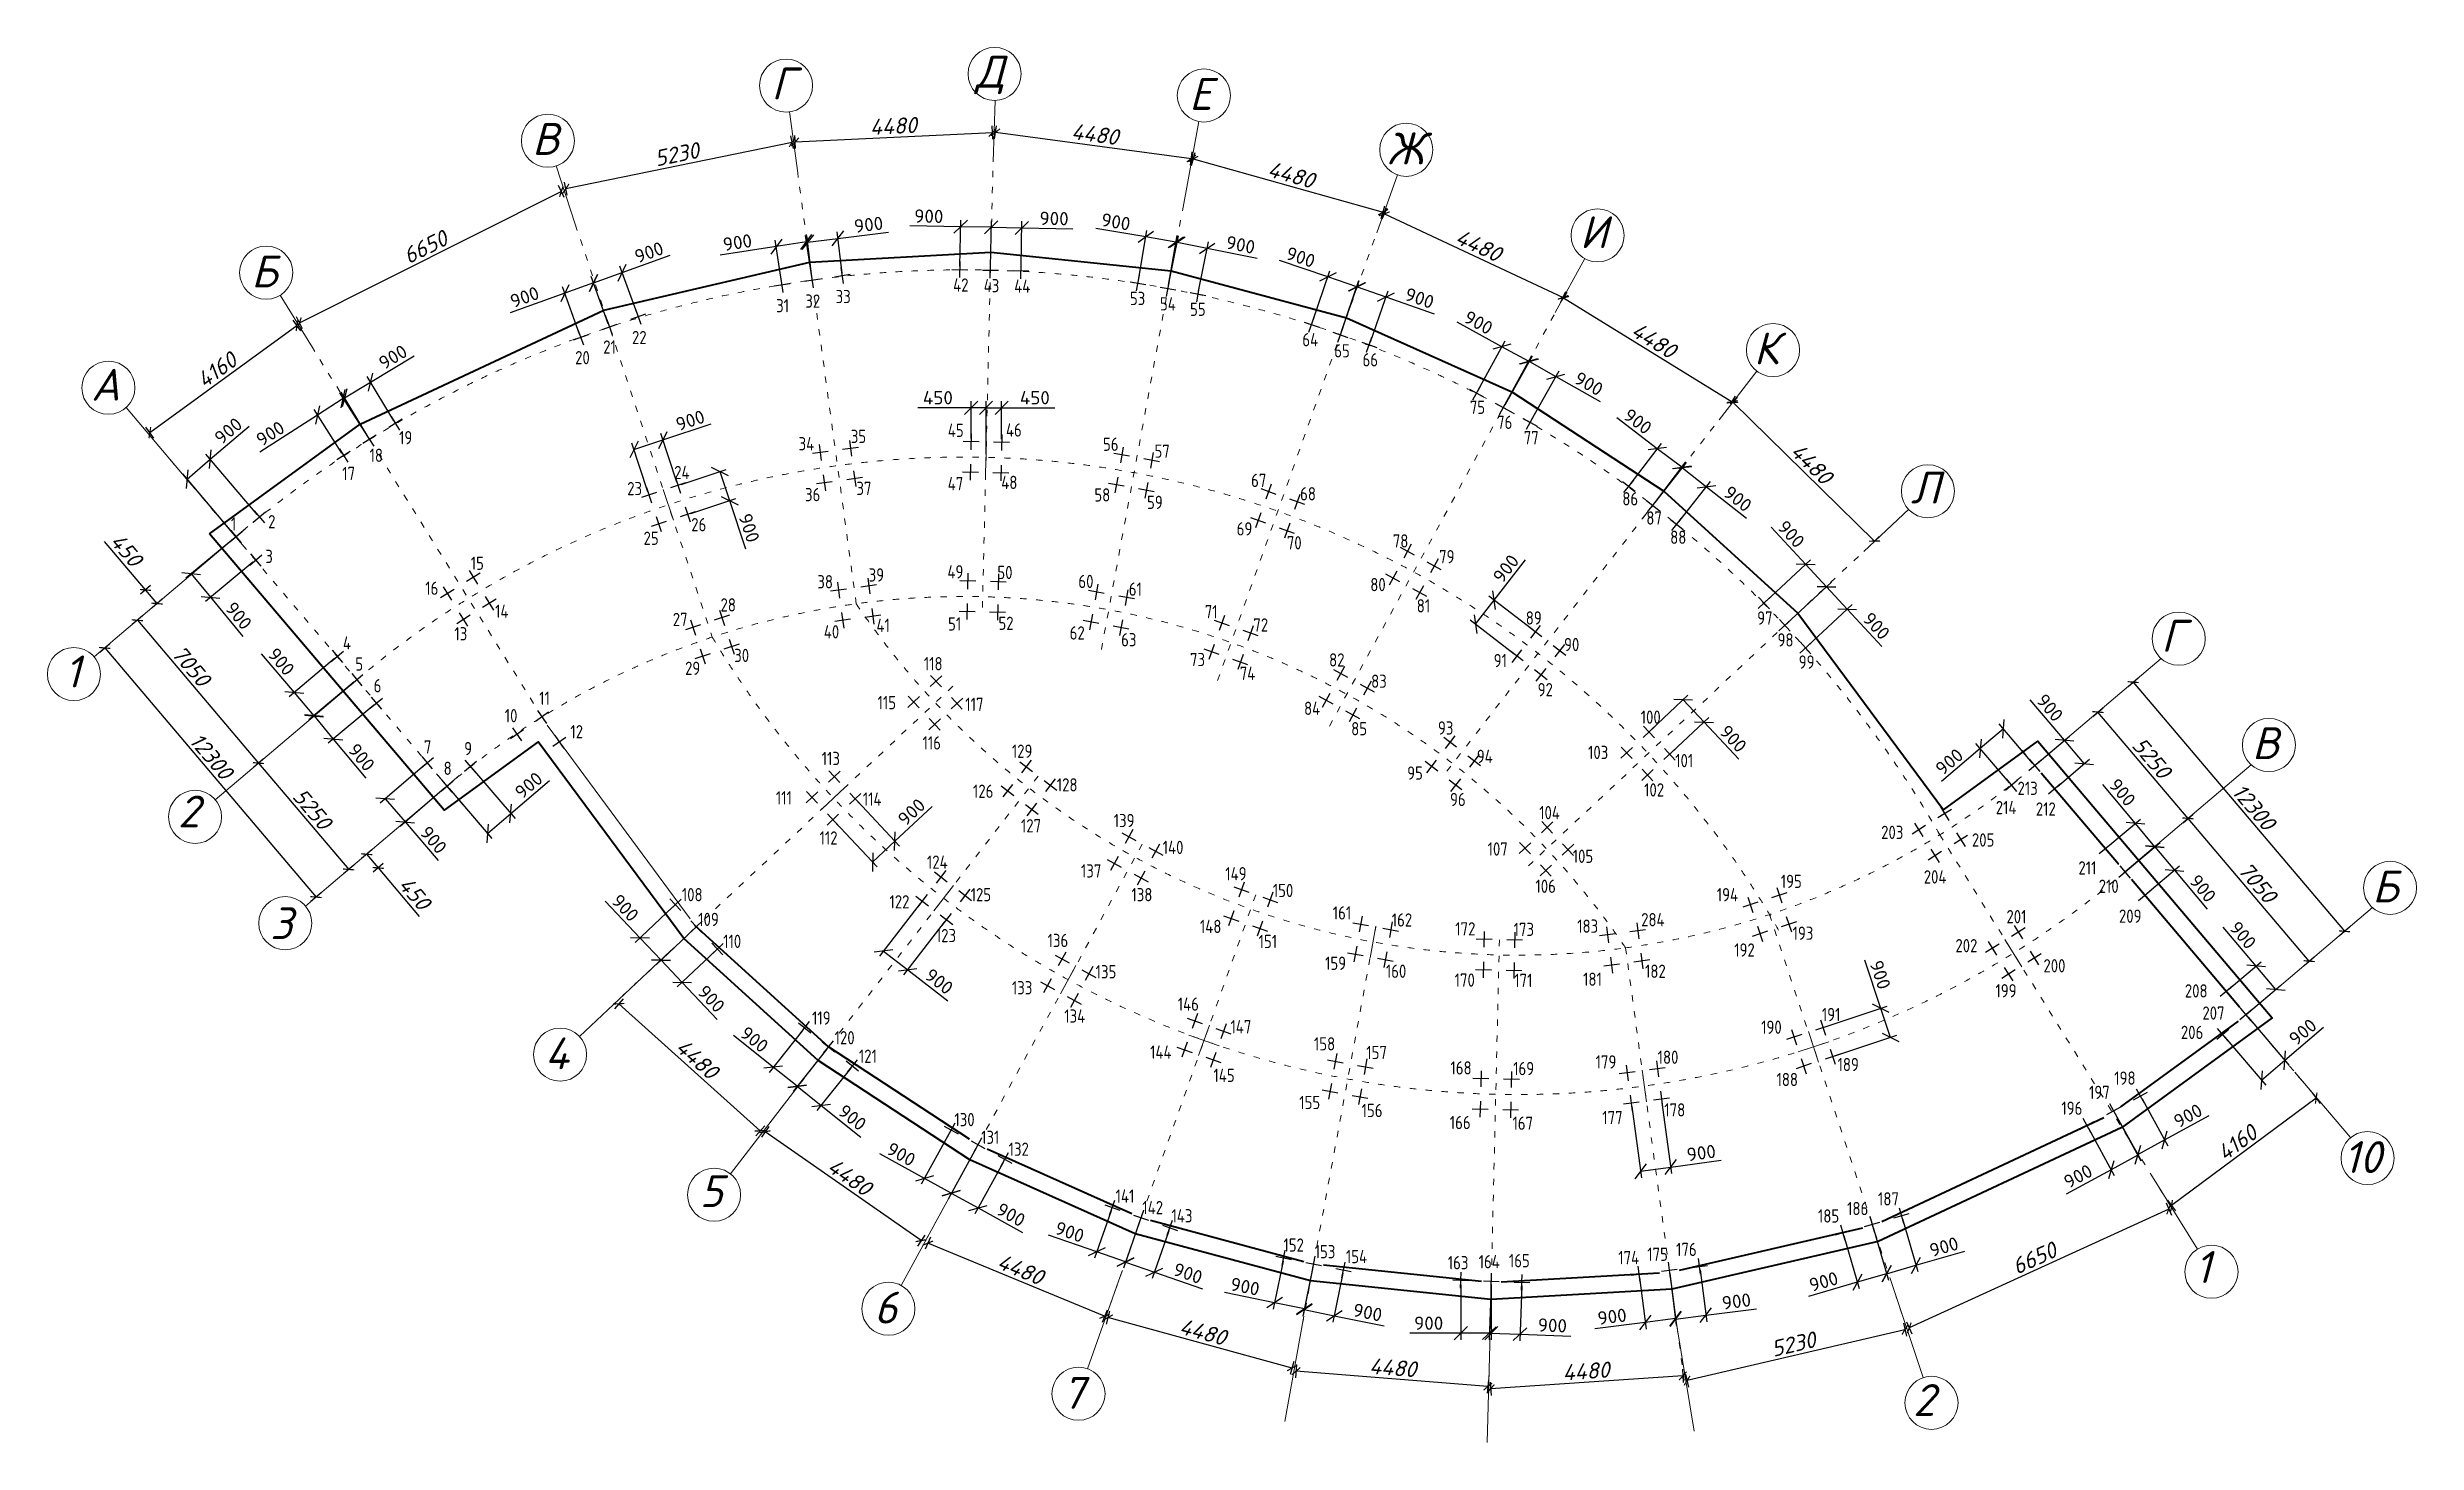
# Model space of a CAD drawing. Header units: millimetres. Extents: x 217525 to 325743, y -20439 to 118252.
# Drawn here: x 281142 to 325743, y -17207 to 9061 of the extents above; entities that cross this region are included whole.
import ezdxf

# ---------------------------------------------------------------- set-up
doc = ezdxf.new("R2010")
doc.units = ezdxf.units.MM
for name, pattern in [('ACAD_ISO03W100', [30, 12, -18]), ('GOST2.303 6', [12, 8, -1.5, 1, -1.5]), ('Штрихштриховая', [2400, 2000, -100, 200, -100])]:
    doc.linetypes.add(name, pattern=pattern)
for name, color, linetype, lineweight in [('Арматура', 1, 'Continuous', 35), ('размер', 161, 'Continuous', 18), ('Тонкая', 250, 'Continuous', 18), ('Фундамент', 2, 'Continuous', 25)]:
    doc.layers.add(name, color=color, linetype=linetype, lineweight=lineweight)
doc.styles.add('ISOCPEUR', font='isocpeui.ttf')
doc.styles.get("Standard").update_dxf_attribs({"font": 'txt.shx'})
doc.styles.add('ГОСТ', font='isocpeui.ttf', dxfattribs={"height": 3})
doc.styles.add('ГОСТ 2.304', font='CS_Gost2304.shx')
doc.dimstyles.new('ISO-25', dxfattribs={"dimtxt": 2.5, "dimasz": 2.5, "dimexe": 1.25, "dimexo": 0.625, "dimtad": 1, "dimtxsty": 'Standard', "dimcen": 2.5, "dimadec": 0, "dimazin": 0, "dimtfac": 1, "dimtmove": 0, "dimatfit": 3, "dimfxl": 1, "dimarcsym": 0})
doc.dimstyles.new('M200', dxfattribs={"dimtxt": 2, "dimasz": 1.5, "dimexe": 1.25, "dimexo": 0.625, "dimtad": 1, "dimdec": 0, "dimlfac": 200, "dimzin": 1, "dimtxsty": 'ISOCPEUR', "dimblk": 'ARCHTICK', "dimcen": 2.5, "dimadec": 0, "dimazin": 0, "dimtfac": 1, "dimtdec": 0, "dimtmove": 1, "dimatfit": 3, "dimfxl": 1.25, "dimfxlon": 1, "dimarcsym": 0})

# ---------------------------------------------------------------- blocks, each defined once
blk = doc.blocks.new('_ArchTick')
at = {"color": 0, "linetype": 'ByBlock', "const_width": 0.15}
blk.add_lwpolyline([(-0.5, -0.5), (0.5, 0.5)], dxfattribs=at)
blk = doc.blocks.new('*D1028')
at = {"layer": 'Defpoints', "color": 0, "transparency": 16777216}
for p in [(283131.47, 1830.27), (283173.23, 1785.05), (283175.21, 1786.74)]:
    blk.add_point(p, dxfattribs=at)
at = {"layer": 'Тонкая', "color": 0, "lineweight": -2, "transparency": 16777216}
for p, q in [((283132.5, 1831.15), (283134.41, 1832.77)), ((283133.45, 1831.96), (283173.23, 1785.05)), ((283174.18, 1785.86), (283172.27, 1784.24))]:
    blk.add_line(p, q, dxfattribs=at)
at = {"layer": 'Тонкая', "color": 0, "lineweight": -2, "transparency": 16777216, "xscale": 1.5, "yscale": 1.5, "zscale": 1.5}
for p, rotation in [((283133.45, 1831.96), 130.2960663744172), ((283173.23, 1785.05), 310.2960663744173)]:
    blk.add_blockref('_ArchTick', p, dxfattribs=dict(at, rotation=rotation))
at = {"layer": 'Тонкая', "color": 0, "transparency": 16777216, "insert": (283153.5, 1811.6), "char_height": 3, "attachment_point": 5, "rotation": 310.2961, "style": 'ГОСТ'}
blk.add_mtext('12300', dxfattribs=at)
blk = doc.blocks.new('*D1029')
at = {"layer": 'Defpoints', "color": 0, "transparency": 16777216}
for p in [(283511.15, 1822), (283555.08, 1778.61), (283550.92, 1775.09)]:
    blk.add_point(p, dxfattribs=at)
at = {"layer": 'Тонкая', "color": 0, "lineweight": -2, "transparency": 16777216}
for p, q in [((283514.35, 1824.71), (283516.26, 1826.33)), ((283515.3, 1825.52), (283555.08, 1778.61)), ((283554.12, 1777.81), (283556.03, 1779.42))]:
    blk.add_line(p, q, dxfattribs=at)
at = {"layer": 'Тонкая', "color": 0, "lineweight": -2, "transparency": 16777216, "xscale": 1.5, "yscale": 1.5, "zscale": 1.5}
for p, rotation in [((283515.3, 1825.52), 130.2960663744172), ((283555.08, 1778.61), 310.2960663744173)]:
    blk.add_blockref('_ArchTick', p, dxfattribs=dict(at, rotation=rotation))
at = {"layer": 'Тонкая', "color": 0, "transparency": 16777216, "insert": (283538.01, 1802.03), "char_height": 3, "attachment_point": 5, "rotation": 310.2961, "style": 'ГОСТ'}
blk.add_mtext('12300', dxfattribs=at)
blk = doc.blocks.new('*D1030')
at = {"layer": 'Defpoints', "color": 0, "transparency": 16777216}
for p in [(283147.55, 1843.92), (283170.35, 1817.03), (283162.39, 1810.28)]:
    blk.add_point(p, dxfattribs=at)
at = {"layer": 'Тонкая', "color": 0, "lineweight": -2, "transparency": 16777216}
for p, q in [((283140.55, 1837.98), (283138.64, 1836.36)), ((283139.6, 1837.17), (283162.39, 1810.28)), ((283163.35, 1811.09), (283161.44, 1809.47))]:
    blk.add_line(p, q, dxfattribs=at)
at = {"layer": 'Тонкая', "color": 0, "lineweight": -2, "transparency": 16777216, "xscale": 1.5, "yscale": 1.5, "zscale": 1.5}
for p, rotation in [((283139.6, 1837.17), 130.296066542735), ((283162.39, 1810.28), 310.296066542735)]:
    blk.add_blockref('_ArchTick', p, dxfattribs=dict(at, rotation=rotation))
at = {"layer": 'Тонкая', "color": 0, "transparency": 16777216, "insert": (283149.7, 1828.57), "char_height": 3, "attachment_point": 5, "rotation": 310.2961, "style": 'ГОСТ'}
blk.add_mtext('7050', dxfattribs=at)
blk = doc.blocks.new('*D1031')
at = {"layer": 'Defpoints', "color": 0, "transparency": 16777216}
for p in [(283170.35, 1817.03), (283191.23, 1800.31), (283179.37, 1790.26)]:
    blk.add_point(p, dxfattribs=at)
at = {"layer": 'Тонкая', "color": 0, "lineweight": -2, "transparency": 16777216}
for p, q in [((283163.35, 1811.09), (283161.44, 1809.47)), ((283162.39, 1810.28), (283179.37, 1790.26)), ((283180.32, 1791.07), (283178.42, 1789.45))]:
    blk.add_line(p, q, dxfattribs=at)
at = {"layer": 'Тонкая', "color": 0, "lineweight": -2, "transparency": 16777216, "xscale": 1.5, "yscale": 1.5, "zscale": 1.5}
for p, rotation in [((283162.39, 1810.28), 130.2960663744172), ((283179.37, 1790.26), 310.2960663744173)]:
    blk.add_blockref('_ArchTick', p, dxfattribs=dict(at, rotation=rotation))
at = {"layer": 'Тонкая', "color": 0, "transparency": 16777216, "insert": (283172.5, 1801.65), "char_height": 3, "attachment_point": 5, "rotation": 310.2961, "style": 'ГОСТ'}
blk.add_mtext('5250', dxfattribs=at)
blk = doc.blocks.new('*D1032')
at = {"layer": 'Defpoints', "color": 0, "transparency": 16777216}
for p in [(283525.64, 1799.87), (283519.9, 1795.01), (283542.7, 1768.12)]:
    blk.add_point(p, dxfattribs=at)
at = {"layer": 'Тонкая', "color": 0, "lineweight": -2, "transparency": 16777216}
for p, q in [((283524.69, 1799.06), (283526.6, 1800.68)), ((283548.44, 1772.99), (283525.64, 1799.87)), ((283547.49, 1772.18), (283549.39, 1773.79))]:
    blk.add_line(p, q, dxfattribs=at)
at = {"layer": 'Тонкая', "color": 0, "lineweight": -2, "transparency": 16777216, "xscale": 1.5, "yscale": 1.5, "zscale": 1.5}
for p, rotation in [((283525.64, 1799.87), 130.2960665428072), ((283548.44, 1772.99), 310.2960665428072)]:
    blk.add_blockref('_ArchTick', p, dxfattribs=dict(at, rotation=rotation))
at = {"layer": 'Тонкая', "color": 0, "transparency": 16777216, "insert": (283538.68, 1787.82), "char_height": 3, "attachment_point": 5, "rotation": 310.2961, "style": 'ГОСТ'}
blk.add_mtext('7050', dxfattribs=at)
blk = doc.blocks.new('*D1033')
at = {"layer": 'Defpoints', "color": 0, "transparency": 16777216}
for p in [(283508.67, 1819.89), (283497.47, 1810.4), (283519.9, 1795.01)]:
    blk.add_point(p, dxfattribs=at)
at = {"layer": 'Тонкая', "color": 0, "lineweight": -2, "transparency": 16777216}
for p, q in [((283507.71, 1819.08), (283509.62, 1820.7)), ((283525.64, 1799.87), (283508.67, 1819.89)), ((283524.69, 1799.06), (283526.6, 1800.68))]:
    blk.add_line(p, q, dxfattribs=at)
at = {"layer": 'Тонкая', "color": 0, "lineweight": -2, "transparency": 16777216, "xscale": 1.5, "yscale": 1.5, "zscale": 1.5}
for p, rotation in [((283508.67, 1819.89), 130.2960663744172), ((283525.64, 1799.87), 310.2960663744173)]:
    blk.add_blockref('_ArchTick', p, dxfattribs=dict(at, rotation=rotation))
at = {"layer": 'Тонкая', "color": 0, "transparency": 16777216, "insert": (283518.77, 1811.26), "char_height": 3, "attachment_point": 5, "rotation": 310.2961, "style": 'ГОСТ'}
blk.add_mtext('5250', dxfattribs=at)
blk = doc.blocks.new('*D1022')
at = {"layer": 'Defpoints', "color": 0, "transparency": 16777216}
for p in [(283155.92, 1855.44), (283158.1, 1852.86), (283141.12, 1842.88)]:
    blk.add_point(p, dxfattribs=at)
at = {"layer": 'Тонкая', "color": 0, "lineweight": -2, "transparency": 16777216}
for p, q in [((283141.12, 1842.88), (283133.38, 1852)), ((283142.07, 1843.69), (283140.16, 1842.07)), ((283143.3, 1840.31), (283141.12, 1842.88)), ((283144.25, 1841.12), (283142.35, 1839.5))]:
    blk.add_line(p, q, dxfattribs=at)
at = {"layer": 'Тонкая', "color": 0, "lineweight": -2, "transparency": 16777216, "xscale": 1.5, "yscale": 1.5, "zscale": 1.5}
for p, rotation in [((283141.12, 1842.88), 130.3008669133631), ((283143.3, 1840.31), 310.3008669133631)]:
    blk.add_blockref('_ArchTick', p, dxfattribs=dict(at, rotation=rotation))
at = {"layer": 'Тонкая', "color": 0, "transparency": 16777216, "insert": (283137.51, 1850.42), "char_height": 3, "attachment_point": 5, "rotation": 310.3009, "style": 'ГОСТ'}
blk.add_mtext('450', dxfattribs=at)
blk = doc.blocks.new('*D1034')
at = {"layer": 'Defpoints', "color": 0, "transparency": 16777216}
for p in [(283197.82, 1805.9), (283200.01, 1803.32), (283184.93, 1790.54)]:
    blk.add_point(p, dxfattribs=at)
at = {"layer": 'Тонкая', "color": 0, "lineweight": -2, "transparency": 16777216}
for p, q in [((283183.7, 1793.93), (283181.79, 1792.31)), ((283182.75, 1793.12), (283184.93, 1790.54)), ((283185.88, 1791.35), (283183.98, 1789.73)), ((283184.93, 1790.54), (283192.67, 1781.42))]:
    blk.add_line(p, q, dxfattribs=at)
at = {"layer": 'Тонкая', "color": 0, "lineweight": -2, "transparency": 16777216, "xscale": 1.5, "yscale": 1.5, "zscale": 1.5}
for p, rotation in [((283182.75, 1793.12), 130.2929754426578), ((283184.93, 1790.54), 310.2929754426578)]:
    blk.add_blockref('_ArchTick', p, dxfattribs=dict(at, rotation=rotation))
at = {"layer": 'Тонкая', "color": 0, "transparency": 16777216, "insert": (283191.78, 1785.76), "char_height": 3, "attachment_point": 5, "rotation": 310.293, "style": 'ГОСТ'}
blk.add_mtext('450', dxfattribs=at)
blk = doc.blocks.new('*D1035')
at = {"layer": 'Defpoints', "color": 0, "transparency": 16777216}
for p in [(283169.64, 1892.65), (283172.23, 1889.08), (283144.54, 1868.92)]:
    blk.add_point(p, dxfattribs=at)
at = {"layer": 'Тонкая', "color": 0, "lineweight": -2, "transparency": 16777216}
for p, q in [((283141.94, 1872.49), (283169.64, 1892.65)), ((283170.37, 1891.64), (283168.9, 1893.66)), ((283142.67, 1871.48), (283141.2, 1873.5))]:
    blk.add_line(p, q, dxfattribs=at)
at = {"layer": 'Тонкая', "color": 0, "lineweight": -2, "transparency": 16777216, "xscale": 1.5, "yscale": 1.5, "zscale": 1.5}
for p, rotation in [((283169.64, 1892.65), 36.04132903104001), ((283141.94, 1872.49), 216.04132903104)]:
    blk.add_blockref('_ArchTick', p, dxfattribs=dict(at, rotation=rotation))
at = {"layer": 'Тонкая', "color": 0, "transparency": 16777216, "insert": (283154.54, 1884.29), "char_height": 3, "attachment_point": 5, "rotation": 36.0413, "style": 'ГОСТ'}
blk.add_mtext('4160', dxfattribs=at)
blk = doc.blocks.new('*D1036')
at = {"layer": 'Defpoints', "color": 0, "transparency": 16777216}
for p in [(283219.4, 1917.88), (283221.26, 1914.16), (283171.96, 1889.46)]:
    blk.add_point(p, dxfattribs=at)
at = {"layer": 'Тонкая', "color": 0, "lineweight": -2, "transparency": 16777216}
for p, q in [((283170.1, 1893.17), (283219.4, 1917.88)), ((283219.96, 1916.76), (283218.84, 1919)), ((283170.66, 1892.06), (283169.53, 1894.29))]:
    blk.add_line(p, q, dxfattribs=at)
at = {"layer": 'Тонкая', "color": 0, "lineweight": -2, "transparency": 16777216, "xscale": 1.5, "yscale": 1.5, "zscale": 1.5}
for p, rotation in [((283219.4, 1917.88), 26.61716125754555), ((283170.1, 1893.17), 206.6171612575455)]:
    blk.add_blockref('_ArchTick', p, dxfattribs=dict(at, rotation=rotation))
at = {"layer": 'Тонкая', "color": 0, "transparency": 16777216, "insert": (283193.79, 1907.43), "char_height": 3, "attachment_point": 5, "rotation": 26.6172, "style": 'ГОСТ'}
blk.add_mtext('6650', dxfattribs=at)
blk = doc.blocks.new('*D1037')
at = {"layer": 'Defpoints', "color": 0, "transparency": 16777216}
for p in [(283262.88, 1927.18), (283263.67, 1923.31), (283221.05, 1914.58)]:
    blk.add_point(p, dxfattribs=at)
at = {"layer": 'Тонкая', "color": 0, "lineweight": -2, "transparency": 16777216}
for p, q in [((283220.26, 1918.45), (283262.88, 1927.18)), ((283263.13, 1925.96), (283262.63, 1928.4)), ((283220.51, 1917.23), (283220.01, 1919.68))]:
    blk.add_line(p, q, dxfattribs=at)
at = {"layer": 'Тонкая', "color": 0, "lineweight": -2, "transparency": 16777216, "xscale": 1.5, "yscale": 1.5, "zscale": 1.5}
for p, rotation in [((283262.88, 1927.18), 11.5732266345343), ((283220.26, 1918.45), 191.5732266345343)]:
    blk.add_blockref('_ArchTick', p, dxfattribs=dict(at, rotation=rotation))
at = {"layer": 'Тонкая', "color": 0, "transparency": 16777216, "insert": (283241.14, 1924.9), "char_height": 3, "attachment_point": 5, "rotation": 11.5732, "style": 'ГОСТ'}
blk.add_mtext('5230', dxfattribs=at)
blk = doc.blocks.new('*D1038')
at = {"layer": 'Defpoints', "color": 0, "transparency": 16777216}
for p in [(283300.58, 1929), (283263.57, 1923.77), (283300.75, 1925.56)]:
    blk.add_point(p, dxfattribs=at)
at = {"layer": 'Тонкая', "color": 0, "lineweight": -2, "transparency": 16777216}
for p, q in [((283263.47, 1925.97), (283263.35, 1928.46)), ((283263.41, 1927.22), (283300.58, 1929)), ((283300.64, 1927.75), (283300.52, 1930.25))]:
    blk.add_line(p, q, dxfattribs=at)
at = {"layer": 'Тонкая', "color": 0, "lineweight": -2, "transparency": 16777216, "xscale": 1.5, "yscale": 1.5, "zscale": 1.5}
for p, rotation in [((283263.41, 1927.22), 182.7526038592731), ((283300.58, 1929), 2.752603859273099)]:
    blk.add_blockref('_ArchTick', p, dxfattribs=dict(at, rotation=rotation))
at = {"layer": 'Тонкая', "color": 0, "transparency": 16777216, "insert": (283281.89, 1930.23), "char_height": 3, "attachment_point": 5, "rotation": 2.7526, "style": 'ГОСТ'}
blk.add_mtext('4480', dxfattribs=at)
blk = doc.blocks.new('*D1039')
at = {"layer": 'Defpoints', "color": 0, "transparency": 16777216}
for p in [(283300.73, 1926.02), (283338, 1924.1), (283337.6, 1921.08)]:
    blk.add_point(p, dxfattribs=at)
at = {"layer": 'Тонкая', "color": 0, "lineweight": -2, "transparency": 16777216}
for p, q in [((283300.97, 1927.8), (283301.3, 1930.28)), ((283301.13, 1929.04), (283338, 1924.1)), ((283337.83, 1922.86), (283338.17, 1925.34))]:
    blk.add_line(p, q, dxfattribs=at)
at = {"layer": 'Тонкая', "color": 0, "lineweight": -2, "transparency": 16777216, "xscale": 1.5, "yscale": 1.5, "zscale": 1.5}
for p, rotation in [((283301.13, 1929.04), 172.360052644701), ((283338, 1924.1), 352.3600526447011)]:
    blk.add_blockref('_ArchTick', p, dxfattribs=dict(at, rotation=rotation))
at = {"layer": 'Тонкая', "color": 0, "transparency": 16777216, "insert": (283319.85, 1928.68), "char_height": 3, "attachment_point": 5, "rotation": 352.3601, "style": 'ГОСТ'}
blk.add_mtext('4480', dxfattribs=at)
blk = doc.blocks.new('*D1040')
at = {"layer": 'Defpoints', "color": 0, "transparency": 16777216}
for p in [(283337.66, 1921.54), (283374.1, 1914), (283373.4, 1911.52)]:
    blk.add_point(p, dxfattribs=at)
at = {"layer": 'Тонкая', "color": 0, "lineweight": -2, "transparency": 16777216}
for p, q in [((283338.01, 1922.81), (283338.69, 1925.22)), ((283338.35, 1924.02), (283374.1, 1914)), ((283373.76, 1912.79), (283374.43, 1915.2))]:
    blk.add_line(p, q, dxfattribs=at)
at = {"layer": 'Тонкая', "color": 0, "lineweight": -2, "transparency": 16777216, "xscale": 1.5, "yscale": 1.5, "zscale": 1.5}
for p, rotation in [((283338.35, 1924.02), 164.3372212445157), ((283374.1, 1914), 344.3372212445157)]:
    blk.add_blockref('_ArchTick', p, dxfattribs=dict(at, rotation=rotation))
at = {"layer": 'Тонкая', "color": 0, "transparency": 16777216, "insert": (283356.8, 1921.05), "char_height": 3, "attachment_point": 5, "rotation": 344.3372, "style": 'ГОСТ'}
blk.add_mtext('4480', dxfattribs=at)
blk = doc.blocks.new('*D1023')
at = {"layer": 'Defpoints', "color": 0, "transparency": 16777216}
for p in [(283373.65, 1912.22), (283407.28, 1896.47), (283407.98, 1897.96)]:
    blk.add_point(p, dxfattribs=at)
at = {"layer": 'Тонкая', "color": 0, "lineweight": -2, "transparency": 16777216}
for p, q in [((283373.91, 1912.78), (283374.87, 1914.83)), ((283374.34, 1913.7), (283407.98, 1897.96)), ((283407.55, 1897.04), (283408.51, 1899.09))]:
    blk.add_line(p, q, dxfattribs=at)
at = {"layer": 'Тонкая', "color": 0, "lineweight": -2, "transparency": 16777216, "xscale": 1.5, "yscale": 1.5, "zscale": 1.5}
for p, rotation in [((283374.34, 1913.7), 154.919636088482), ((283407.98, 1897.96), 334.919636088482)]:
    blk.add_blockref('_ArchTick', p, dxfattribs=dict(at, rotation=rotation))
at = {"layer": 'Тонкая', "color": 0, "transparency": 16777216, "insert": (283392.06, 1907.75), "char_height": 3, "attachment_point": 5, "rotation": 334.9196, "style": 'ГОСТ'}
blk.add_mtext('4480', dxfattribs=at)
blk = doc.blocks.new('*D1024')
at = {"layer": 'Defpoints', "color": 0, "transparency": 16777216}
for p in [(283407.48, 1896.9), (283439.8, 1878.29), (283439.19, 1877.3)]:
    blk.add_point(p, dxfattribs=at)
at = {"layer": 'Тонкая', "color": 0, "lineweight": -2, "transparency": 16777216}
for p, q in [((283407.81, 1897.43), (283408.75, 1898.95)), ((283408.09, 1897.89), (283439.8, 1878.29)), ((283439.51, 1877.83), (283440.45, 1879.35))]:
    blk.add_line(p, q, dxfattribs=at)
at = {"layer": 'Тонкая', "color": 0, "lineweight": -2, "transparency": 16777216, "xscale": 1.5, "yscale": 1.5, "zscale": 1.5}
for p, rotation in [((283408.09, 1897.89), 148.2740519986382), ((283439.8, 1878.29), 328.2740519986382)]:
    blk.add_blockref('_ArchTick', p, dxfattribs=dict(at, rotation=rotation))
at = {"layer": 'Тонкая', "color": 0, "transparency": 16777216, "insert": (283425.06, 1889.89), "char_height": 3, "attachment_point": 5, "rotation": 328.2741, "style": 'ГОСТ'}
blk.add_mtext('4480', dxfattribs=at)
blk = doc.blocks.new('*D1025')
at = {"layer": 'Defpoints', "color": 0, "transparency": 16777216}
for p in [(283439.43, 1877.7), (283466.11, 1851.56), (283466.61, 1852.08)]:
    blk.add_point(p, dxfattribs=at)
at = {"layer": 'Тонкая', "color": 0, "lineweight": -2, "transparency": 16777216}
for p, q in [((283439.87, 1878.14), (283440.81, 1879.1)), ((283439.94, 1878.21), (283466.61, 1852.08)), ((283466.55, 1852.01), (283467.49, 1852.97))]:
    blk.add_line(p, q, dxfattribs=at)
at = {"layer": 'Тонкая', "color": 0, "lineweight": -2, "transparency": 16777216, "xscale": 1.5, "yscale": 1.5, "zscale": 1.5}
for p, rotation in [((283439.94, 1878.21), 135.5867091235523), ((283466.61, 1852.08), 315.5867091235523)]:
    blk.add_blockref('_ArchTick', p, dxfattribs=dict(at, rotation=rotation))
at = {"layer": 'Тонкая', "color": 0, "transparency": 16777216, "insert": (283454.76, 1866.66), "char_height": 3, "attachment_point": 5, "rotation": 315.5867, "style": 'ГОСТ'}
blk.add_mtext('4480', dxfattribs=at)
blk = doc.blocks.new('*D1041')
at = {"layer": 'Defpoints', "color": 0, "transparency": 16777216}
for p in [(283548.61, 1748.74), (283521.39, 1728.5), (283522.53, 1726.97)]:
    blk.add_point(p, dxfattribs=at)
at = {"layer": 'Тонкая', "color": 0, "lineweight": -2, "transparency": 16777216}
for p, q in [((283549.75, 1747.2), (283522.53, 1726.97)), ((283549.01, 1748.21), (283550.5, 1746.2)), ((283521.78, 1727.97), (283523.27, 1725.96))]:
    blk.add_line(p, q, dxfattribs=at)
at = {"layer": 'Тонкая', "color": 0, "lineweight": -2, "transparency": 16777216, "xscale": 1.5, "yscale": 1.5, "zscale": 1.5}
for p, rotation in [((283549.75, 1747.2), 36.62125081652582), ((283522.53, 1726.97), 216.6212508165258)]:
    blk.add_blockref('_ArchTick', p, dxfattribs=dict(at, rotation=rotation))
at = {"layer": 'Тонкая', "color": 0, "transparency": 16777216, "insert": (283534.87, 1738.79), "char_height": 3, "attachment_point": 5, "rotation": 36.6213, "style": 'ГОСТ'}
blk.add_mtext('4160', dxfattribs=at)
blk = doc.blocks.new('*D1026')
at = {"layer": 'Defpoints', "color": 0, "transparency": 16777216}
for p in [(283520.38, 1729.86), (283471.52, 1707.48), (283473.14, 1703.94)]:
    blk.add_point(p, dxfattribs=at)
at = {"layer": 'Тонкая', "color": 0, "lineweight": -2, "transparency": 16777216}
for p, q in [((283522, 1726.32), (283473.14, 1703.94)), ((283521.48, 1727.46), (283522.52, 1725.18)), ((283472.62, 1705.08), (283473.66, 1702.8))]:
    blk.add_line(p, q, dxfattribs=at)
at = {"layer": 'Тонкая', "color": 0, "lineweight": -2, "transparency": 16777216, "xscale": 1.5, "yscale": 1.5, "zscale": 1.5}
for p, rotation in [((283522, 1726.32), 24.61121376613631), ((283473.14, 1703.94), 204.6112137661363)]:
    blk.add_blockref('_ArchTick', p, dxfattribs=dict(at, rotation=rotation))
at = {"layer": 'Тонкая', "color": 0, "transparency": 16777216, "insert": (283496.68, 1717.06), "char_height": 3, "attachment_point": 5, "rotation": 24.6112, "style": 'ГОСТ'}
blk.add_mtext('6650', dxfattribs=at)
blk = doc.blocks.new('*D1042')
at = {"layer": 'Defpoints', "color": 0, "transparency": 16777216}
for p in [(283471.18, 1708.5), (283430.17, 1698.93), (283431.32, 1694.02)]:
    blk.add_point(p, dxfattribs=at)
at = {"layer": 'Тонкая', "color": 0, "lineweight": -2, "transparency": 16777216}
for p, q in [((283472.04, 1704.81), (283472.61, 1702.38)), ((283472.33, 1703.59), (283431.32, 1694.02)), ((283431.03, 1695.24), (283431.6, 1692.8))]:
    blk.add_line(p, q, dxfattribs=at)
at = {"layer": 'Тонкая', "color": 0, "lineweight": -2, "transparency": 16777216, "xscale": 1.5, "yscale": 1.5, "zscale": 1.5}
for p, rotation in [((283472.33, 1703.59), 13.13930210201555), ((283431.32, 1694.02), 193.1393021020155)]:
    blk.add_blockref('_ArchTick', p, dxfattribs=dict(at, rotation=rotation))
at = {"layer": 'Тонкая', "color": 0, "transparency": 16777216, "insert": (283451.34, 1700.88), "char_height": 3, "attachment_point": 5, "rotation": 13.1393, "style": 'ГОСТ'}
blk.add_mtext('5230', dxfattribs=at)
blk = doc.blocks.new('*D1043')
at = {"layer": 'Defpoints', "color": 0, "transparency": 16777216}
for p in [(283394.1, 1696.04), (283430.28, 1698.47), (283394.34, 1692.48)]:
    blk.add_point(p, dxfattribs=at)
at = {"layer": 'Тонкая', "color": 0, "lineweight": -2, "transparency": 16777216}
for p, q in [((283430.52, 1694.91), (283394.34, 1692.48)), ((283430.44, 1696.15), (283430.6, 1693.66)), ((283394.26, 1693.73), (283394.42, 1691.23))]:
    blk.add_line(p, q, dxfattribs=at)
at = {"layer": 'Тонкая', "color": 0, "lineweight": -2, "transparency": 16777216, "xscale": 1.5, "yscale": 1.5, "zscale": 1.5}
for p, rotation in [((283430.52, 1694.91), 3.835989873413821), ((283394.34, 1692.48), 183.8359898734139)]:
    blk.add_blockref('_ArchTick', p, dxfattribs=dict(at, rotation=rotation))
at = {"layer": 'Тонкая', "color": 0, "transparency": 16777216, "insert": (283412.29, 1695.81), "char_height": 3, "attachment_point": 5, "rotation": 3.836, "style": 'ГОСТ'}
blk.add_mtext('4480', dxfattribs=at)
blk = doc.blocks.new('*D1044')
at = {"layer": 'Defpoints', "color": 0, "transparency": 16777216}
for p in [(283358, 1699.51), (283357.7, 1695.79), (283394.12, 1696.62)]:
    blk.add_point(p, dxfattribs=at)
at = {"layer": 'Тонкая', "color": 0, "lineweight": -2, "transparency": 16777216}
for p, q in [((283357.8, 1697.03), (283357.6, 1694.54)), ((283393.82, 1692.9), (283357.7, 1695.79)), ((283393.92, 1694.15), (283393.72, 1691.66))]:
    blk.add_line(p, q, dxfattribs=at)
at = {"layer": 'Тонкая', "color": 0, "lineweight": -2, "transparency": 16777216, "xscale": 1.5, "yscale": 1.5, "zscale": 1.5}
for p, rotation in [((283357.7, 1695.79), 175.4306732956694), ((283393.82, 1692.9), 355.4306732956695)]:
    blk.add_blockref('_ArchTick', p, dxfattribs=dict(at, rotation=rotation))
at = {"layer": 'Тонкая', "color": 0, "transparency": 16777216, "insert": (283375.93, 1696.46), "char_height": 3, "attachment_point": 5, "rotation": 355.4307, "style": 'ГОСТ'}
blk.add_mtext('4480', dxfattribs=at)
blk = doc.blocks.new('*D1045')
at = {"layer": 'Defpoints', "color": 0, "transparency": 16777216}
for p in [(283323.72, 1711.07), (283322.29, 1705.88), (283358.38, 1701.57)]:
    blk.add_point(p, dxfattribs=at)
at = {"layer": 'Тонкая', "color": 0, "lineweight": -2, "transparency": 16777216}
for p, q in [((283322.62, 1707.08), (283321.96, 1704.67)), ((283356.96, 1696.38), (283322.29, 1705.88)), ((283357.29, 1697.59), (283356.63, 1695.18))]:
    blk.add_line(p, q, dxfattribs=at)
at = {"layer": 'Тонкая', "color": 0, "lineweight": -2, "transparency": 16777216, "xscale": 1.5, "yscale": 1.5, "zscale": 1.5}
for p, rotation in [((283322.29, 1705.88), 164.6829792782862), ((283356.96, 1696.38), 344.6829792782863)]:
    blk.add_blockref('_ArchTick', p, dxfattribs=dict(at, rotation=rotation))
at = {"layer": 'Тонкая', "color": 0, "transparency": 16777216, "insert": (283340.19, 1703.18), "char_height": 3, "attachment_point": 5, "rotation": 344.683, "style": 'ГОСТ'}
blk.add_mtext('4480', dxfattribs=at)
blk = doc.blocks.new('*D1027')
at = {"layer": 'Defpoints', "color": 0, "transparency": 16777216}
for p in [(283290.43, 1724.84), (283288.39, 1719.9), (283323.72, 1711.07)]:
    blk.add_point(p, dxfattribs=at)
at = {"layer": 'Тонкая', "color": 0, "lineweight": -2, "transparency": 16777216}
for p, q in [((283288.87, 1721.05), (283287.91, 1718.74)), ((283321.67, 1706.13), (283288.39, 1719.9)), ((283322.15, 1707.28), (283321.19, 1704.97))]:
    blk.add_line(p, q, dxfattribs=at)
at = {"layer": 'Тонкая', "color": 0, "lineweight": -2, "transparency": 16777216, "xscale": 1.5, "yscale": 1.5, "zscale": 1.5}
for p, rotation in [((283288.39, 1719.9), 157.5209409474701), ((283321.67, 1706.13), 337.52094094747)]:
    blk.add_blockref('_ArchTick', p, dxfattribs=dict(at, rotation=rotation))
at = {"layer": 'Тонкая', "color": 0, "transparency": 16777216, "insert": (283305.84, 1714.98), "char_height": 3, "attachment_point": 5, "rotation": 337.5209, "style": 'ГОСТ'}
blk.add_mtext('4480', dxfattribs=at)
blk = doc.blocks.new('*D1046')
at = {"layer": 'Defpoints', "color": 0, "transparency": 16777216}
for p in [(283261.71, 1746.5), (283257.77, 1740.87), (283291.07, 1726)]:
    blk.add_point(p, dxfattribs=at)
at = {"layer": 'Тонкая', "color": 0, "lineweight": -2, "transparency": 16777216}
for p, q in [((283258.49, 1741.89), (283257.06, 1739.84)), ((283287.14, 1720.37), (283257.77, 1740.87)), ((283287.85, 1721.4), (283286.42, 1719.35))]:
    blk.add_line(p, q, dxfattribs=at)
at = {"layer": 'Тонкая', "color": 0, "lineweight": -2, "transparency": 16777216, "xscale": 1.5, "yscale": 1.5, "zscale": 1.5}
for p, rotation in [((283257.77, 1740.87), 145.0804720446658), ((283287.14, 1720.37), 325.0804720446657)]:
    blk.add_blockref('_ArchTick', p, dxfattribs=dict(at, rotation=rotation))
at = {"layer": 'Тонкая', "color": 0, "transparency": 16777216, "insert": (283273.67, 1732.36), "char_height": 3, "attachment_point": 5, "rotation": 325.0805, "style": 'ГОСТ'}
blk.add_mtext('4480', dxfattribs=at)
blk = doc.blocks.new('*D1047')
at = {"layer": 'Defpoints', "color": 0, "transparency": 16777216}
for p in [(283234.79, 1770.05), (283230.22, 1764.97), (283261.42, 1746.13)]:
    blk.add_point(p, dxfattribs=at)
at = {"layer": 'Тонкая', "color": 0, "lineweight": -2, "transparency": 16777216}
for p, q in [((283231.06, 1765.9), (283229.39, 1764.04)), ((283256.86, 1741.05), (283230.22, 1764.97)), ((283257.69, 1741.98), (283256.02, 1740.12))]:
    blk.add_line(p, q, dxfattribs=at)
at = {"layer": 'Тонкая', "color": 0, "lineweight": -2, "transparency": 16777216, "xscale": 1.5, "yscale": 1.5, "zscale": 1.5}
for p, rotation in [((283230.22, 1764.97), 138.0769188594388), ((283256.86, 1741.05), 318.0769188594389)]:
    blk.add_blockref('_ArchTick', p, dxfattribs=dict(at, rotation=rotation))
at = {"layer": 'Тонкая', "color": 0, "transparency": 16777216, "insert": (283244.96, 1754.59), "char_height": 3, "attachment_point": 5, "rotation": 318.0769, "style": 'ГОСТ'}
blk.add_mtext('4480', dxfattribs=at)
blk = doc.blocks.new('A$C2A1570D9')
for p, q in [((7.43, 9.98), (4.88, 8.4)), ((5.37, 10.47), (6.95, 7.92)), ((2.55, 6.95), (0, 5.37)), ((0.48, 7.43), (2.07, 4.88)), ((10.47, 5.1), (7.92, 3.52)), ((8.4, 5.58), (9.98, 3.04)), ((5.58, 2.07), (3.04, 0.48)), ((3.52, 2.55), (5.1, 0))]:
    blk.add_line(p, q)
blk = doc.blocks.new('_Oblique')
at = {"color": 0, "linetype": 'ByBlock', "lineweight": -2}
blk.add_line((-0.5, -0.5), (0.5, 0.5), dxfattribs=at)
blk = doc.blocks.new('*D1048')
at = {"color": 0, "lineweight": -2, "transparency": 16777216}
for p, q in [((283178.36, 1878.91), (283173.52, 1875.81)), ((283182.95, 1871.74), (283177.69, 1879.96)), ((283173.52, 1875.81), (283162.64, 1868.84)), ((283178.11, 1868.64), (283172.85, 1876.86))]:
    blk.add_line(p, q, dxfattribs=at)
at = {"layer": 'Defpoints', "color": 0, "transparency": 16777216}
for p in [(283178.36, 1878.91), (283183.29, 1871.21), (283178.45, 1868.11)]:
    blk.add_point(p, dxfattribs=at)
at = {"color": 0, "lineweight": -2, "transparency": 16777216, "xscale": 2.5, "yscale": 2.5, "zscale": 2.5}
for p, rotation in [((283178.36, 1878.91), 32.63975538826008), ((283173.52, 1875.81), 212.6397553882601)]:
    blk.add_blockref('_Oblique', p, dxfattribs=dict(at, rotation=rotation))
at = {"color": 0, "transparency": 16777216, "insert": (283164.62, 1872.33), "char_height": 2.5, "attachment_point": 5, "rotation": 32.6398}
blk.add_mtext('900', dxfattribs=at)
blk = doc.blocks.new('*D1049')
at = {"color": 0, "lineweight": -2, "transparency": 16777216}
for p, q in [((283183.5, 1882), (283191.71, 1886.95)), ((283187.89, 1874.72), (283182.85, 1883.08)), ((283182.97, 1871.75), (283177.93, 1880.11)), ((283178.58, 1879.04), (283183.5, 1882))]:
    blk.add_line(p, q, dxfattribs=at)
at = {"layer": 'Defpoints', "color": 0, "transparency": 16777216}
for p in [(283183.5, 1882), (283188.22, 1874.18), (283183.29, 1871.21)]:
    blk.add_point(p, dxfattribs=at)
at = {"color": 0, "lineweight": -2, "transparency": 16777216, "xscale": 2.5, "yscale": 2.5, "zscale": 2.5}
for p, rotation in [((283183.5, 1882), 31.08484820572764), ((283178.58, 1879.04), 211.0848482057276)]:
    blk.add_blockref('_Oblique', p, dxfattribs=dict(at, rotation=rotation))
at = {"color": 0, "transparency": 16777216, "insert": (283187.71, 1886.73), "char_height": 2.5, "attachment_point": 5, "rotation": 31.0848}
blk.add_mtext('900', dxfattribs=at)
blk = doc.blocks.new('*D1050')
at = {"color": 0, "lineweight": -2, "transparency": 16777216}
for p, q in [((283225.45, 1900.69), (283220.04, 1898.74)), ((283228.24, 1892.96), (283225.03, 1901.87)), ((283220.04, 1898.74), (283209.79, 1895.05)), ((283222.83, 1891.01), (283219.62, 1899.92))]:
    blk.add_line(p, q, dxfattribs=at)
at = {"layer": 'Defpoints', "color": 0, "transparency": 16777216}
for p in [(283225.45, 1900.69), (283228.45, 1892.37), (283223.04, 1890.42)]:
    blk.add_point(p, dxfattribs=at)
at = {"color": 0, "lineweight": -2, "transparency": 16777216, "xscale": 2.5, "yscale": 2.5, "zscale": 2.5}
for p, rotation in [((283220.04, 1898.74), 199.8057550083338), ((283225.45, 1900.69), 19.80575500833379)]:
    blk.add_blockref('_Oblique', p, dxfattribs=dict(at, rotation=rotation))
at = {"color": 0, "transparency": 16777216, "insert": (283212.49, 1898.02), "char_height": 2.5, "attachment_point": 5, "rotation": 19.8058}
blk.add_mtext('900', dxfattribs=at)
blk = doc.blocks.new('*D1051')
at = {"color": 0, "lineweight": -2, "transparency": 16777216}
for p, q in [((283230.86, 1902.64), (283239.88, 1905.89)), ((283228.24, 1892.96), (283225.03, 1901.87)), ((283225.45, 1900.69), (283230.86, 1902.64)), ((283233.65, 1894.91), (283230.44, 1903.82))]:
    blk.add_line(p, q, dxfattribs=at)
at = {"layer": 'Defpoints', "color": 0, "transparency": 16777216}
for p in [(283230.86, 1902.64), (283228.45, 1892.37), (283233.86, 1894.32)]:
    blk.add_point(p, dxfattribs=at)
at = {"color": 0, "lineweight": -2, "transparency": 16777216, "xscale": 2.5, "yscale": 2.5, "zscale": 2.5}
for p, rotation in [((283225.45, 1900.69), 199.8057550361192), ((283230.86, 1902.64), 19.80575503611914)]:
    blk.add_blockref('_Oblique', p, dxfattribs=dict(at, rotation=rotation))
at = {"color": 0, "transparency": 16777216, "insert": (283235.91, 1906.45), "char_height": 2.5, "attachment_point": 5, "rotation": 19.8058}
blk.add_mtext('900', dxfattribs=at)
blk = doc.blocks.new('*D1052')
at = {"color": 0, "lineweight": -2, "transparency": 16777216}
for p, q in [((283266.54, 1901.83), (283265.35, 1909.63)), ((283259.86, 1907.52), (283249.33, 1905.92)), ((283260.86, 1900.97), (283259.67, 1908.76)), ((283265.54, 1908.39), (283259.86, 1907.52))]:
    blk.add_line(p, q, dxfattribs=at)
at = {"layer": 'Defpoints', "color": 0, "transparency": 16777216}
for p in [(283265.54, 1908.39), (283260.95, 1900.35), (283266.64, 1901.22)]:
    blk.add_point(p, dxfattribs=at)
at = {"color": 0, "lineweight": -2, "transparency": 16777216, "xscale": 2.5, "yscale": 2.5, "zscale": 2.5}
for p, rotation in [((283259.86, 1907.52), 188.6718610608496), ((283265.54, 1908.39), 8.671861060849595)]:
    blk.add_blockref('_Oblique', p, dxfattribs=dict(at, rotation=rotation))
at = {"color": 0, "transparency": 16777216, "insert": (283252.55, 1908.3), "char_height": 2.5, "attachment_point": 5, "rotation": 8.6719}
blk.add_mtext('900', dxfattribs=at)
blk = doc.blocks.new('*D1053')
at = {"color": 0, "lineweight": -2, "transparency": 16777216}
for p, q in [((283266.56, 1901.84), (283265.61, 1909.61)), ((283265.76, 1908.37), (283271.47, 1909.07)), ((283272.27, 1902.53), (283271.32, 1910.31)), ((283271.47, 1909.07), (283280.99, 1910.23))]:
    blk.add_line(p, q, dxfattribs=at)
at = {"layer": 'Defpoints', "color": 0, "transparency": 16777216}
for p in [(283271.47, 1909.07), (283266.64, 1901.22), (283272.35, 1901.91)]:
    blk.add_point(p, dxfattribs=at)
at = {"color": 0, "lineweight": -2, "transparency": 16777216, "xscale": 2.5, "yscale": 2.5, "zscale": 2.5}
for p, rotation in [((283265.76, 1908.37), 186.9557407045093), ((283271.47, 1909.07), 6.955740704509312)]:
    blk.add_blockref('_Oblique', p, dxfattribs=dict(at, rotation=rotation))
at = {"color": 0, "transparency": 16777216, "insert": (283277.24, 1911.66), "char_height": 2.5, "attachment_point": 5, "rotation": 6.9557}
blk.add_mtext('900', dxfattribs=at)
blk = doc.blocks.new('*D1054')
at = {"color": 0, "lineweight": -2, "transparency": 16777216}
for p, q in [((283300.2, 1903.71), (283300.36, 1912.4)), ((283300.33, 1911.15), (283306.08, 1911.04)), ((283305.95, 1903.6), (283306.11, 1912.29)), ((283306.08, 1911.04), (283315.67, 1910.87))]:
    blk.add_line(p, q, dxfattribs=at)
at = {"layer": 'Defpoints', "color": 0, "transparency": 16777216}
for p in [(283306.08, 1911.04), (283300.19, 1903.08), (283305.94, 1902.98)]:
    blk.add_point(p, dxfattribs=at)
at = {"color": 0, "lineweight": -2, "transparency": 16777216, "xscale": 2.5, "yscale": 2.5, "zscale": 2.5}
for p, rotation in [((283300.33, 1911.15), 178.9487656756382), ((283306.08, 1911.04), 358.9487656756382)]:
    blk.add_blockref('_Oblique', p, dxfattribs=dict(at, rotation=rotation))
at = {"color": 0, "transparency": 16777216, "insert": (283312.16, 1912.81), "char_height": 2.5, "attachment_point": 5, "rotation": 358.9488}
blk.add_mtext('900', dxfattribs=at)
blk = doc.blocks.new('*D1055')
at = {"color": 0, "lineweight": -2, "transparency": 16777216}
for p, q in [((283294.59, 1911.25), (283285, 1911.43)), ((283294.45, 1903.81), (283294.61, 1912.5)), ((283300.33, 1911.15), (283294.59, 1911.25)), ((283300.2, 1903.71), (283300.36, 1912.4))]:
    blk.add_line(p, q, dxfattribs=at)
at = {"layer": 'Defpoints', "color": 0, "transparency": 16777216}
for p in [(283294.59, 1911.25), (283294.44, 1903.19), (283300.19, 1903.08)]:
    blk.add_point(p, dxfattribs=at)
at = {"color": 0, "lineweight": -2, "transparency": 16777216, "xscale": 2.5, "yscale": 2.5, "zscale": 2.5}
for p, rotation in [((283294.59, 1911.25), 178.9487656757819), ((283300.33, 1911.15), 358.9487656757819)]:
    blk.add_blockref('_Oblique', p, dxfattribs=dict(at, rotation=rotation))
at = {"color": 0, "transparency": 16777216, "insert": (283288.58, 1913.24), "char_height": 2.5, "attachment_point": 5, "rotation": 358.9488}
blk.add_mtext('900', dxfattribs=at)
blk = doc.blocks.new('*D1056')
at = {"color": 0, "lineweight": -2, "transparency": 16777216}
for p, q in [((283329.43, 1909.33), (283319.99, 1910.94)), ((283328.05, 1901.21), (283329.64, 1910.56)), ((283335.1, 1908.36), (283329.43, 1909.33)), ((283333.72, 1900.24), (283335.31, 1909.59))]:
    blk.add_line(p, q, dxfattribs=at)
at = {"layer": 'Defpoints', "color": 0, "transparency": 16777216}
for p in [(283329.43, 1909.33), (283327.94, 1900.59), (283333.61, 1899.62)]:
    blk.add_point(p, dxfattribs=at)
at = {"color": 0, "lineweight": -2, "transparency": 16777216, "xscale": 2.5, "yscale": 2.5, "zscale": 2.5}
for p, rotation in [((283329.43, 1909.33), 170.3203535405018), ((283335.1, 1908.36), 350.3203535405018)]:
    blk.add_blockref('_Oblique', p, dxfattribs=dict(at, rotation=rotation))
at = {"color": 0, "transparency": 16777216, "insert": (283323.79, 1912.19), "char_height": 2.5, "attachment_point": 5, "rotation": 350.3204}
blk.add_mtext('900', dxfattribs=at)
blk = doc.blocks.new('*D1057')
at = {"color": 0, "lineweight": -2, "transparency": 16777216}
for p, q in [((283333.73, 1900.24), (283335.58, 1909.56)), ((283335.34, 1908.33), (283340.98, 1907.21)), ((283339.37, 1899.12), (283341.22, 1908.44)), ((283340.98, 1907.21), (283350.38, 1905.35))]:
    blk.add_line(p, q, dxfattribs=at)
at = {"layer": 'Defpoints', "color": 0, "transparency": 16777216}
for p in [(283340.98, 1907.21), (283333.61, 1899.62), (283339.25, 1898.5)]:
    blk.add_point(p, dxfattribs=at)
at = {"color": 0, "lineweight": -2, "transparency": 16777216, "xscale": 2.5, "yscale": 2.5, "zscale": 2.5}
for p, rotation in [((283335.34, 1908.33), 168.7654304009935), ((283340.98, 1907.21), 348.7654304009935)]:
    blk.add_blockref('_Oblique', p, dxfattribs=dict(at, rotation=rotation))
at = {"color": 0, "transparency": 16777216, "insert": (283347.27, 1907.87), "char_height": 2.5, "attachment_point": 5, "rotation": 348.7654}
blk.add_mtext('900', dxfattribs=at)
blk = doc.blocks.new('*D1058')
at = {"color": 0, "lineweight": -2, "transparency": 16777216}
for p, q in [((283366.27, 1891.52), (283369.62, 1901.11)), ((283369.21, 1899.93), (283374.64, 1898.04)), ((283371.7, 1889.62), (283375.05, 1899.22)), ((283374.64, 1898.04), (283383.69, 1894.89))]:
    blk.add_line(p, q, dxfattribs=at)
at = {"layer": 'Defpoints', "color": 0, "transparency": 16777216}
for p in [(283374.64, 1898.04), (283366.07, 1890.93), (283371.5, 1889.03)]:
    blk.add_point(p, dxfattribs=at)
at = {"color": 0, "lineweight": -2, "transparency": 16777216, "xscale": 2.5, "yscale": 2.5, "zscale": 2.5}
for p, rotation in [((283369.21, 1899.93), 160.779853049045), ((283374.64, 1898.04), 340.779853049045)]:
    blk.add_blockref('_Oblique', p, dxfattribs=dict(at, rotation=rotation))
at = {"color": 0, "transparency": 16777216, "insert": (283380.96, 1897.82), "char_height": 2.5, "attachment_point": 5, "rotation": 340.7799}
blk.add_mtext('900', dxfattribs=at)
blk = doc.blocks.new('*D1059')
at = {"color": 0, "lineweight": -2, "transparency": 16777216}
for p, q in [((283363.69, 1901.81), (283354.62, 1904.89)), ((283360.82, 1893.37), (283364.1, 1902.99)), ((283369.14, 1899.96), (283363.69, 1901.81)), ((283366.27, 1891.52), (283369.54, 1901.14))]:
    blk.add_line(p, q, dxfattribs=at)
at = {"layer": 'Defpoints', "color": 0, "transparency": 16777216}
for p in [(283363.69, 1901.81), (283360.62, 1892.78), (283366.07, 1890.93)]:
    blk.add_point(p, dxfattribs=at)
at = {"color": 0, "lineweight": -2, "transparency": 16777216, "xscale": 2.5, "yscale": 2.5, "zscale": 2.5}
for p, rotation in [((283363.69, 1901.81), 161.2250768998985), ((283369.14, 1899.96), 341.2250768998985)]:
    blk.add_blockref('_Oblique', p, dxfattribs=dict(at, rotation=rotation))
at = {"color": 0, "transparency": 16777216, "insert": (283358.58, 1905.53), "char_height": 2.5, "attachment_point": 5, "rotation": 341.2251}
blk.add_mtext('900', dxfattribs=at)
blk = doc.blocks.new('*D1060')
at = {"color": 0, "lineweight": -2, "transparency": 16777216}
for p, q in [((283397.05, 1877.75), (283402.24, 1886.95)), ((283401.63, 1885.86), (283406.63, 1883.04)), ((283402.06, 1874.92), (283407.25, 1884.13)), ((283406.63, 1883.04), (283414.98, 1878.33))]:
    blk.add_line(p, q, dxfattribs=at)
at = {"layer": 'Defpoints', "color": 0, "transparency": 16777216}
for p in [(283406.63, 1883.04), (283396.74, 1877.2), (283401.75, 1874.38)]:
    blk.add_point(p, dxfattribs=at)
at = {"color": 0, "lineweight": -2, "transparency": 16777216, "xscale": 2.5, "yscale": 2.5, "zscale": 2.5}
for p, rotation in [((283401.63, 1885.86), 150.5749451667384), ((283406.63, 1883.04), 330.5749451667384)]:
    blk.add_blockref('_Oblique', p, dxfattribs=dict(at, rotation=rotation))
at = {"color": 0, "transparency": 16777216, "insert": (283412.82, 1881.7), "char_height": 2.5, "attachment_point": 5, "rotation": 330.5749}
blk.add_mtext('900', dxfattribs=at)
blk = doc.blocks.new('*D1061')
at = {"color": 0, "lineweight": -2, "transparency": 16777216}
for p, q in [((283396.46, 1888.68), (283388.04, 1893.28)), ((283391.99, 1880.51), (283397.06, 1889.78)), ((283401.5, 1885.93), (283396.46, 1888.68)), ((283397.04, 1877.75), (283402.1, 1887.03))]:
    blk.add_line(p, q, dxfattribs=at)
at = {"layer": 'Defpoints', "color": 0, "transparency": 16777216}
for p in [(283396.46, 1888.68), (283391.69, 1879.96), (283396.74, 1877.2)]:
    blk.add_point(p, dxfattribs=at)
at = {"color": 0, "lineweight": -2, "transparency": 16777216, "xscale": 2.5, "yscale": 2.5, "zscale": 2.5}
for p, rotation in [((283396.46, 1888.68), 151.3756297883007), ((283401.5, 1885.93), 331.3756297883007)]:
    blk.add_blockref('_Oblique', p, dxfattribs=dict(at, rotation=rotation))
at = {"color": 0, "transparency": 16777216, "insert": (283392.05, 1893.22), "char_height": 2.5, "attachment_point": 5, "rotation": 331.3756}
blk.add_mtext('900', dxfattribs=at)
blk = doc.blocks.new('*D1062')
at = {"color": 0, "lineweight": -2, "transparency": 16777216}
for p, q in [((283425.24, 1859.28), (283431.23, 1866.86)), ((283430.46, 1865.88), (283434.97, 1862.32)), ((283429.75, 1855.71), (283435.74, 1863.3)), ((283434.97, 1862.32), (283442.48, 1856.37))]:
    blk.add_line(p, q, dxfattribs=at)
at = {"layer": 'Defpoints', "color": 0, "transparency": 16777216}
for p in [(283434.97, 1862.32), (283424.85, 1858.79), (283429.36, 1855.22)]:
    blk.add_point(p, dxfattribs=at)
at = {"color": 0, "lineweight": -2, "transparency": 16777216, "xscale": 2.5, "yscale": 2.5, "zscale": 2.5}
for p, rotation in [((283430.46, 1865.88), 141.658510904897), ((283434.97, 1862.32), 321.658510904897)]:
    blk.add_blockref('_Oblique', p, dxfattribs=dict(at, rotation=rotation))
at = {"color": 0, "transparency": 16777216, "insert": (283440.87, 1860.04), "char_height": 2.5, "attachment_point": 5, "rotation": 321.6585}
blk.add_mtext('900', dxfattribs=at)
blk = doc.blocks.new('*D1063')
at = {"color": 0, "lineweight": -2, "transparency": 16777216}
for p, q in [((283425.72, 1869.47), (283418.09, 1875.26)), ((283420.64, 1862.76), (283426.48, 1870.47)), ((283430.31, 1866), (283425.72, 1869.47)), ((283425.23, 1859.29), (283431.06, 1866.99))]:
    blk.add_line(p, q, dxfattribs=at)
at = {"layer": 'Defpoints', "color": 0, "transparency": 16777216}
for p in [(283425.72, 1869.47), (283420.26, 1862.27), (283424.85, 1858.79)]:
    blk.add_point(p, dxfattribs=at)
at = {"color": 0, "lineweight": -2, "transparency": 16777216, "xscale": 2.5, "yscale": 2.5, "zscale": 2.5}
for p, rotation in [((283425.72, 1869.47), 142.8444601827186), ((283430.31, 1866), 322.8444601827186)]:
    blk.add_blockref('_Oblique', p, dxfattribs=dict(at, rotation=rotation))
at = {"color": 0, "transparency": 16777216, "insert": (283422.04, 1874.61), "char_height": 2.5, "attachment_point": 5, "rotation": 322.8445}
blk.add_mtext('900', dxfattribs=at)
blk = doc.blocks.new('*D1064')
at = {"color": 0, "lineweight": -2, "transparency": 16777216}
for p, q in [((283450.18, 1836.62), (283458.48, 1844.32)), ((283457.56, 1843.47), (283461.47, 1839.26)), ((283454.09, 1832.41), (283462.39, 1840.11)), ((283461.47, 1839.26), (283467.99, 1832.23))]:
    blk.add_line(p, q, dxfattribs=at)
at = {"layer": 'Defpoints', "color": 0, "transparency": 16777216}
for p in [(283461.47, 1839.26), (283449.72, 1836.2), (283453.63, 1831.98)]:
    blk.add_point(p, dxfattribs=at)
at = {"color": 0, "lineweight": -2, "transparency": 16777216, "xscale": 2.5, "yscale": 2.5, "zscale": 2.5}
for p, rotation in [((283457.56, 1843.47), 132.8511570149502), ((283461.47, 1839.26), 312.8511570149502)]:
    blk.add_blockref('_Oblique', p, dxfattribs=dict(at, rotation=rotation))
at = {"color": 0, "transparency": 16777216, "insert": (283466.96, 1836.1), "char_height": 2.5, "attachment_point": 5, "rotation": 312.8512}
blk.add_mtext('900', dxfattribs=at)
blk = doc.blocks.new('*D1065')
at = {"color": 0, "lineweight": -2, "transparency": 16777216}
for p, q in [((283453.65, 1847.69), (283447.14, 1854.72)), ((283446.27, 1840.84), (283454.57, 1848.54)), ((283457.56, 1843.47), (283453.65, 1847.69)), ((283450.18, 1836.62), (283458.48, 1844.32))]:
    blk.add_line(p, q, dxfattribs=at)
at = {"layer": 'Defpoints', "color": 0, "transparency": 16777216}
for p in [(283453.65, 1847.69), (283445.81, 1840.41), (283449.72, 1836.2)]:
    blk.add_point(p, dxfattribs=at)
at = {"color": 0, "lineweight": -2, "transparency": 16777216, "xscale": 2.5, "yscale": 2.5, "zscale": 2.5}
for p, rotation in [((283453.65, 1847.69), 132.8511570144941), ((283457.56, 1843.47), 312.8511570144941)]:
    blk.add_blockref('_Oblique', p, dxfattribs=dict(at, rotation=rotation))
at = {"color": 0, "transparency": 16777216, "insert": (283450.92, 1853.39), "char_height": 2.5, "attachment_point": 5, "rotation": 312.8512}
blk.add_mtext('900', dxfattribs=at)
blk = doc.blocks.new('*D1066')
at = {"color": 0, "lineweight": -2, "transparency": 16777216}
for p, q in [((283238.53, 1871.12), (283247.62, 1874.14)), ((283235.71, 1861.33), (283232.67, 1870.5)), ((283233.07, 1869.31), (283238.53, 1871.12)), ((283241.17, 1863.14), (283238.13, 1872.31))]:
    blk.add_line(p, q, dxfattribs=at)
at = {"layer": 'Defpoints', "color": 0, "transparency": 16777216}
for p in [(283238.53, 1871.12), (283235.91, 1860.74), (283241.37, 1862.55)]:
    blk.add_point(p, dxfattribs=at)
at = {"color": 0, "lineweight": -2, "transparency": 16777216, "xscale": 2.5, "yscale": 2.5, "zscale": 2.5}
for p, rotation in [((283233.07, 1869.31), 198.3466000007762), ((283238.53, 1871.12), 18.34660000077624)]:
    blk.add_blockref('_Oblique', p, dxfattribs=dict(at, rotation=rotation))
at = {"color": 0, "transparency": 16777216, "insert": (283243.67, 1874.8), "char_height": 2.5, "attachment_point": 5, "rotation": 18.3466}
blk.add_mtext('900', dxfattribs=at)
blk = doc.blocks.new('*D1067')
at = {"color": 0, "lineweight": -2, "transparency": 16777216}
for p, q in [((283241.96, 1862.75), (283250.45, 1865.56)), ((283249.27, 1865.17), (283251.08, 1859.71)), ((283243.77, 1857.29), (283252.26, 1860.1)), ((283251.08, 1859.71), (283254.09, 1850.61))]:
    blk.add_line(p, q, dxfattribs=at)
at = {"layer": 'Defpoints', "color": 0, "transparency": 16777216}
for p in [(283241.37, 1862.55), (283243.18, 1857.09), (283251.08, 1859.71)]:
    blk.add_point(p, dxfattribs=at)
at = {"color": 0, "lineweight": -2, "transparency": 16777216, "xscale": 2.5, "yscale": 2.5, "zscale": 2.5}
for p, rotation in [((283249.27, 1865.17), 108.3466000005375), ((283251.08, 1859.71), 288.3466000005375)]:
    blk.add_blockref('_Oblique', p, dxfattribs=dict(at, rotation=rotation))
at = {"color": 0, "transparency": 16777216, "insert": (283254.76, 1854.56), "char_height": 2.5, "attachment_point": 5, "rotation": 288.3466}
blk.add_mtext('900', dxfattribs=at)
blk = doc.blocks.new('*D1068')
at = {"color": 0, "lineweight": -2, "transparency": 16777216}
for p, q in [((283296.54, 1871.38), (283296.54, 1878.44)), ((283299.35, 1868.47), (283299.35, 1878.44)), ((283296.54, 1877.19), (283286.54, 1877.19)), ((283299.35, 1877.19), (283296.54, 1877.19))]:
    blk.add_line(p, q, dxfattribs=at)
at = {"layer": 'Defpoints', "color": 0, "transparency": 16777216}
for p in [(283296.54, 1877.19), (283296.54, 1870.75), (283299.35, 1867.84)]:
    blk.add_point(p, dxfattribs=at)
at = {"color": 0, "lineweight": -2, "transparency": 16777216, "xscale": 2.5, "yscale": 2.5, "zscale": 2.5, "rotation": 180}
blk.add_blockref('_Oblique', (283296.54, 1877.19), dxfattribs=at)
at = {"color": 0, "lineweight": -2, "transparency": 16777216, "xscale": 2.5, "yscale": 2.5, "zscale": 2.5}
blk.add_blockref('_Oblique', (283299.35, 1877.19), dxfattribs=at)
at = {"color": 0, "transparency": 16777216, "insert": (283290.29, 1879.07), "char_height": 2.5, "attachment_point": 5}
blk.add_mtext('450', dxfattribs=at)
blk = doc.blocks.new('*D1069')
at = {"color": 0, "lineweight": -2, "transparency": 16777216}
for p, q in [((283299.35, 1868.47), (283299.35, 1878.44)), ((283302.29, 1871.28), (283302.29, 1878.44)), ((283299.35, 1877.19), (283302.29, 1877.19)), ((283302.29, 1877.19), (283312.29, 1877.19))]:
    blk.add_line(p, q, dxfattribs=at)
at = {"layer": 'Defpoints', "color": 0, "transparency": 16777216}
for p in [(283302.29, 1877.19), (283302.29, 1870.65), (283299.35, 1867.84)]:
    blk.add_point(p, dxfattribs=at)
at = {"color": 0, "lineweight": -2, "transparency": 16777216, "xscale": 2.5, "yscale": 2.5, "zscale": 2.5, "rotation": 180}
blk.add_blockref('_Oblique', (283299.35, 1877.19), dxfattribs=at)
at = {"color": 0, "lineweight": -2, "transparency": 16777216, "xscale": 2.5, "yscale": 2.5, "zscale": 2.5}
blk.add_blockref('_Oblique', (283302.29, 1877.19), dxfattribs=at)
at = {"color": 0, "transparency": 16777216, "insert": (283308.54, 1879.07), "char_height": 2.5, "attachment_point": 5}
blk.add_mtext('450', dxfattribs=at)
blk = doc.blocks.new('*D1070')
at = {"color": 0, "lineweight": -2, "transparency": 16777216}
for p, q in [((283180.42, 1825.58), (283171.84, 1818.43)), ((283184.1, 1821.16), (283175.52, 1814.01)), ((283172.8, 1819.23), (283176.48, 1814.81)), ((283176.48, 1814.81), (283182.61, 1807.45))]:
    blk.add_line(p, q, dxfattribs=at)
at = {"layer": 'Defpoints', "color": 0, "transparency": 16777216}
for p in [(283180.9, 1825.98), (283184.58, 1821.56), (283176.48, 1814.81)]:
    blk.add_point(p, dxfattribs=at)
at = {"color": 0, "lineweight": -2, "transparency": 16777216, "xscale": 2.5, "yscale": 2.5, "zscale": 2.5}
for p, rotation in [((283172.8, 1819.23), 129.782945922147), ((283176.48, 1814.81), 309.782945922147)]:
    blk.add_blockref('_Oblique', p, dxfattribs=dict(at, rotation=rotation))
at = {"color": 0, "transparency": 16777216, "insert": (283181.79, 1811.37), "char_height": 2.5, "attachment_point": 5, "rotation": 309.7829}
blk.add_mtext('900', dxfattribs=at)
blk = doc.blocks.new('*D1071')
at = {"color": 0, "lineweight": -2, "transparency": 16777216}
for p, q in [((283169.14, 1823.55), (283162.95, 1830.86)), ((283176.71, 1829.96), (283168.19, 1822.74)), ((283180.43, 1825.57), (283171.91, 1818.35)), ((283172.86, 1819.16), (283169.14, 1823.55))]:
    blk.add_line(p, q, dxfattribs=at)
at = {"layer": 'Defpoints', "color": 0, "transparency": 16777216}
for p in [(283177.18, 1830.36), (283180.9, 1825.98), (283169.14, 1823.55)]:
    blk.add_point(p, dxfattribs=at)
at = {"color": 0, "lineweight": -2, "transparency": 16777216, "xscale": 2.5, "yscale": 2.5, "zscale": 2.5}
for p, rotation in [((283169.14, 1823.55), 130.296066544486), ((283172.86, 1819.16), 310.296066544486)]:
    blk.add_blockref('_Oblique', p, dxfattribs=dict(at, rotation=rotation))
at = {"color": 0, "transparency": 16777216, "insert": (283166.67, 1829.37), "char_height": 2.5, "attachment_point": 5, "rotation": 310.2961}
blk.add_mtext('900', dxfattribs=at)
blk = doc.blocks.new('*D1072')
at = {"color": 0, "lineweight": -2, "transparency": 16777216}
for p, q in [((283244.37, 1779.04), (283237.27, 1772.31)), ((283238.17, 1773.17), (283242.13, 1768.99)), ((283248.33, 1774.86), (283241.22, 1768.13)), ((283242.13, 1768.99), (283248.72, 1762.03))]:
    blk.add_line(p, q, dxfattribs=at)
at = {"layer": 'Defpoints', "color": 0, "transparency": 16777216}
for p in [(283244.83, 1779.47), (283248.78, 1775.29), (283242.13, 1768.99)]:
    blk.add_point(p, dxfattribs=at)
at = {"color": 0, "lineweight": -2, "transparency": 16777216, "xscale": 2.5, "yscale": 2.5, "zscale": 2.5}
for p, rotation in [((283238.17, 1773.17), 133.4506073389526), ((283242.13, 1768.99), 313.4506073389526)]:
    blk.add_blockref('_Oblique', p, dxfattribs=dict(at, rotation=rotation))
at = {"color": 0, "transparency": 16777216, "insert": (283247.64, 1765.9), "char_height": 2.5, "attachment_point": 5, "rotation": 313.4506}
blk.add_mtext('900', dxfattribs=at)
blk = doc.blocks.new('*D1073')
at = {"color": 0, "lineweight": -2, "transparency": 16777216}
for p, q in [((283234.22, 1777.34), (283227.63, 1784.3)), ((283240.42, 1783.21), (283233.31, 1776.48)), ((283238.17, 1773.17), (283234.22, 1777.34)), ((283244.37, 1779.04), (283237.27, 1772.31))]:
    blk.add_line(p, q, dxfattribs=at)
at = {"layer": 'Defpoints', "color": 0, "transparency": 16777216}
for p in [(283240.87, 1783.64), (283234.22, 1777.34), (283244.83, 1779.47)]:
    blk.add_point(p, dxfattribs=at)
at = {"color": 0, "lineweight": -2, "transparency": 16777216, "xscale": 2.5, "yscale": 2.5, "zscale": 2.5}
for p, rotation in [((283234.22, 1777.34), 133.4506073429432), ((283238.17, 1773.17), 313.4506073429433)]:
    blk.add_blockref('_Oblique', p, dxfattribs=dict(at, rotation=rotation))
at = {"color": 0, "transparency": 16777216, "insert": (283231.43, 1783.02), "char_height": 2.5, "attachment_point": 5, "rotation": 313.4506}
blk.add_mtext('900', dxfattribs=at)
blk = doc.blocks.new('*D1074')
at = {"color": 0, "lineweight": -2, "transparency": 16777216}
for p, q in [((283269.31, 1756.35), (283263.02, 1748.45)), ((283263.8, 1749.43), (283268.29, 1745.84)), ((283273.81, 1752.77), (283267.52, 1744.87)), ((283268.29, 1745.84), (283275.79, 1739.87))]:
    blk.add_line(p, q, dxfattribs=at)
at = {"layer": 'Defpoints', "color": 0, "transparency": 16777216}
for p in [(283269.7, 1756.84), (283274.2, 1753.26), (283268.29, 1745.84)]:
    blk.add_point(p, dxfattribs=at)
at = {"color": 0, "lineweight": -2, "transparency": 16777216, "xscale": 2.5, "yscale": 2.5, "zscale": 2.5}
for p, rotation in [((283263.8, 1749.43), 141.4682290682599), ((283268.29, 1745.84), 321.46822906826)]:
    blk.add_blockref('_Oblique', p, dxfattribs=dict(at, rotation=rotation))
at = {"color": 0, "transparency": 16777216, "insert": (283274.19, 1743.55), "char_height": 2.5, "attachment_point": 5, "rotation": 321.4682}
blk.add_mtext('900', dxfattribs=at)
blk = doc.blocks.new('*D1075')
at = {"color": 0, "lineweight": -2, "transparency": 16777216}
for p, q in [((283259.3, 1753.01), (283251.8, 1758.98)), ((283264.81, 1759.94), (283258.52, 1752.03)), ((283263.8, 1749.43), (283259.3, 1753.01)), ((283269.31, 1756.35), (283263.02, 1748.45))]:
    blk.add_line(p, q, dxfattribs=at)
at = {"layer": 'Defpoints', "color": 0, "transparency": 16777216}
for p in [(283265.2, 1760.42), (283259.3, 1753.01), (283269.7, 1756.84)]:
    blk.add_point(p, dxfattribs=at)
at = {"color": 0, "lineweight": -2, "transparency": 16777216, "xscale": 2.5, "yscale": 2.5, "zscale": 2.5}
for p, rotation in [((283259.3, 1753.01), 141.468036025948), ((283263.8, 1749.43), 321.468036025948)]:
    blk.add_blockref('_Oblique', p, dxfattribs=dict(at, rotation=rotation))
at = {"color": 0, "transparency": 16777216, "insert": (283255.74, 1758.24), "char_height": 2.5, "attachment_point": 5, "rotation": 321.468}
blk.add_mtext('900', dxfattribs=at)
blk = doc.blocks.new('*D1076')
at = {"color": 0, "lineweight": -2, "transparency": 16777216}
for p, q in [((283297.54, 1737.88), (283292.2, 1728.2)), ((283302.58, 1735.11), (283297.24, 1725.43)), ((283292.81, 1729.3), (283297.84, 1726.52)), ((283297.84, 1726.52), (283306.23, 1721.89))]:
    blk.add_line(p, q, dxfattribs=at)
at = {"layer": 'Defpoints', "color": 0, "transparency": 16777216}
for p in [(283297.84, 1738.43), (283302.88, 1735.66), (283297.84, 1726.52)]:
    blk.add_point(p, dxfattribs=at)
at = {"color": 0, "lineweight": -2, "transparency": 16777216, "xscale": 2.5, "yscale": 2.5, "zscale": 2.5}
for p, rotation in [((283292.81, 1729.3), 151.129441628574), ((283297.84, 1726.52), 331.129441628574)]:
    blk.add_blockref('_Oblique', p, dxfattribs=dict(at, rotation=rotation))
at = {"color": 0, "transparency": 16777216, "insert": (283304.04, 1725.25), "char_height": 2.5, "attachment_point": 5, "rotation": 331.1294}
blk.add_mtext('900', dxfattribs=at)
blk = doc.blocks.new('*D1077')
at = {"color": 0, "lineweight": -2, "transparency": 16777216}
for p, q in [((283292.5, 1740.66), (283287.17, 1730.98)), ((283287.77, 1732.07), (283279.38, 1736.7)), ((283297.54, 1737.88), (283292.2, 1728.2)), ((283292.81, 1729.3), (283287.77, 1732.07))]:
    blk.add_line(p, q, dxfattribs=at)
at = {"layer": 'Defpoints', "color": 0, "transparency": 16777216}
for p in [(283292.81, 1741.21), (283297.84, 1738.43), (283287.77, 1732.07)]:
    blk.add_point(p, dxfattribs=at)
at = {"color": 0, "lineweight": -2, "transparency": 16777216, "xscale": 2.5, "yscale": 2.5, "zscale": 2.5}
for p, rotation in [((283287.77, 1732.07), 151.1294416287271), ((283292.81, 1729.3), 331.1294416287271)]:
    blk.add_blockref('_Oblique', p, dxfattribs=dict(at, rotation=rotation))
at = {"color": 0, "transparency": 16777216, "insert": (283283.38, 1736.63), "char_height": 2.5, "attachment_point": 5, "rotation": 331.1294}
blk.add_mtext('900', dxfattribs=at)
blk = doc.blocks.new('*D1078')
at = {"color": 0, "lineweight": -2, "transparency": 16777216}
for p, q in [((283328.33, 1724.1), (283325.2, 1715.16)), ((283333.76, 1722.21), (283330.63, 1713.26)), ((283325.61, 1716.34), (283331.04, 1714.44)), ((283331.04, 1714.44), (283340.09, 1711.28))]:
    blk.add_line(p, q, dxfattribs=at)
at = {"layer": 'Defpoints', "color": 0, "transparency": 16777216}
for p in [(283328.53, 1724.69), (283333.96, 1722.8), (283331.04, 1714.44)]:
    blk.add_point(p, dxfattribs=at)
at = {"color": 0, "lineweight": -2, "transparency": 16777216, "xscale": 2.5, "yscale": 2.5, "zscale": 2.5}
for p, rotation in [((283325.61, 1716.34), 160.7208976829221), ((283331.04, 1714.44), 340.7208976829221)]:
    blk.add_blockref('_Oblique', p, dxfattribs=dict(at, rotation=rotation))
at = {"color": 0, "transparency": 16777216, "insert": (283337.36, 1714.22), "char_height": 2.5, "attachment_point": 5, "rotation": 340.7209}
blk.add_mtext('900', dxfattribs=at)
blk = doc.blocks.new('*D1079')
at = {"color": 0, "lineweight": -2, "transparency": 16777216}
for p, q in [((283322.9, 1726), (283319.78, 1717.07)), ((283328.33, 1724.1), (283325.2, 1715.17)), ((283320.19, 1718.25), (283311.14, 1721.41)), ((283325.62, 1716.35), (283320.19, 1718.25))]:
    blk.add_line(p, q, dxfattribs=at)
at = {"layer": 'Defpoints', "color": 0, "transparency": 16777216}
for p in [(283323.11, 1726.59), (283328.53, 1724.69), (283320.19, 1718.25)]:
    blk.add_point(p, dxfattribs=at)
at = {"color": 0, "lineweight": -2, "transparency": 16777216, "xscale": 2.5, "yscale": 2.5, "zscale": 2.5}
for p, rotation in [((283320.19, 1718.25), 160.7208980182741), ((283325.62, 1716.35), 340.7208980182741)]:
    blk.add_blockref('_Oblique', p, dxfattribs=dict(at, rotation=rotation))
at = {"color": 0, "transparency": 16777216, "insert": (283315.1, 1722.01), "char_height": 2.5, "attachment_point": 5, "rotation": 340.7209}
blk.add_mtext('900', dxfattribs=at)
blk = doc.blocks.new('*D1080')
at = {"color": 0, "lineweight": -2, "transparency": 16777216}
for p, q in [((283360.89, 1715.37), (283359.01, 1706.16)), ((283366.52, 1714.22), (283364.64, 1705.01)), ((283359.26, 1707.38), (283364.89, 1706.23)), ((283364.89, 1706.23), (283374.28, 1704.32))]:
    blk.add_line(p, q, dxfattribs=at)
at = {"layer": 'Defpoints', "color": 0, "transparency": 16777216}
for p in [(283361.01, 1715.98), (283366.65, 1714.83), (283364.89, 1706.23)]:
    blk.add_point(p, dxfattribs=at)
at = {"color": 0, "lineweight": -2, "transparency": 16777216, "xscale": 2.5, "yscale": 2.5, "zscale": 2.5}
for p, rotation in [((283359.26, 1707.38), 168.4701141483753), ((283364.89, 1706.23), 348.4701141483753)]:
    blk.add_blockref('_Oblique', p, dxfattribs=dict(at, rotation=rotation))
at = {"color": 0, "transparency": 16777216, "insert": (283371.19, 1706.86), "char_height": 2.5, "attachment_point": 5, "rotation": 348.4701}
blk.add_mtext('900', dxfattribs=at)
blk = doc.blocks.new('*D1081')
at = {"color": 0, "lineweight": -2, "transparency": 16777216}
for p, q in [((283355.26, 1716.52), (283353.41, 1707.46)), ((283360.89, 1715.37), (283359.04, 1706.31)), ((283353.66, 1708.69), (283344.27, 1710.6)), ((283359.29, 1707.54), (283353.66, 1708.69))]:
    blk.add_line(p, q, dxfattribs=at)
at = {"layer": 'Defpoints', "color": 0, "transparency": 16777216}
for p in [(283355.38, 1717.13), (283361.01, 1715.98), (283353.66, 1708.69)]:
    blk.add_point(p, dxfattribs=at)
at = {"color": 0, "lineweight": -2, "transparency": 16777216, "xscale": 2.5, "yscale": 2.5, "zscale": 2.5}
for p, rotation in [((283353.66, 1708.69), 168.4701143417747), ((283359.29, 1707.54), 348.4701143417747)]:
    blk.add_blockref('_Oblique', p, dxfattribs=dict(at, rotation=rotation))
at = {"color": 0, "transparency": 16777216, "insert": (283348.11, 1711.73), "char_height": 2.5, "attachment_point": 5, "rotation": 348.4701}
blk.add_mtext('900', dxfattribs=at)
blk = doc.blocks.new('*D1082')
at = {"color": 0, "lineweight": -2, "transparency": 16777216}
for p, q in [((283394.45, 1712.1), (283394.08, 1701.71)), ((283400.19, 1711.89), (283399.82, 1701.51)), ((283394.12, 1702.96), (283399.87, 1702.76)), ((283399.87, 1702.76), (283409.44, 1702.41))]:
    blk.add_line(p, q, dxfattribs=at)
at = {"layer": 'Defpoints', "color": 0, "transparency": 16777216}
for p in [(283394.47, 1712.72), (283400.22, 1712.51), (283399.87, 1702.76)]:
    blk.add_point(p, dxfattribs=at)
at = {"color": 0, "lineweight": -2, "transparency": 16777216, "xscale": 2.5, "yscale": 2.5, "zscale": 2.5}
for p, rotation in [((283394.12, 1702.96), 177.9540198212341), ((283399.87, 1702.76), 357.9540198212341)]:
    blk.add_blockref('_Oblique', p, dxfattribs=dict(at, rotation=rotation))
at = {"color": 0, "transparency": 16777216, "insert": (283405.97, 1704.41), "char_height": 2.5, "attachment_point": 5, "rotation": 357.954}
blk.add_mtext('900', dxfattribs=at)
blk = doc.blocks.new('*D1083')
at = {"color": 0, "lineweight": -2, "transparency": 16777216}
for p, q in [((283388.72, 1712.09), (283388.72, 1701.71)), ((283394.47, 1712.09), (283394.47, 1701.71)), ((283388.72, 1702.96), (283379.14, 1702.96)), ((283394.47, 1702.96), (283388.72, 1702.96))]:
    blk.add_line(p, q, dxfattribs=at)
at = {"layer": 'Defpoints', "color": 0, "transparency": 16777216}
for p in [(283388.72, 1712.72), (283394.47, 1712.72), (283388.72, 1702.96)]:
    blk.add_point(p, dxfattribs=at)
at = {"color": 0, "lineweight": -2, "transparency": 16777216, "xscale": 2.5, "yscale": 2.5, "zscale": 2.5, "rotation": 180}
blk.add_blockref('_Oblique', (283388.72, 1702.96), dxfattribs=at)
at = {"color": 0, "lineweight": -2, "transparency": 16777216, "xscale": 2.5, "yscale": 2.5, "zscale": 2.5}
blk.add_blockref('_Oblique', (283394.47, 1702.96), dxfattribs=at)
at = {"color": 0, "transparency": 16777216, "insert": (283382.68, 1704.83), "char_height": 2.5, "attachment_point": 5}
blk.add_mtext('900', dxfattribs=at)
blk = doc.blocks.new('*D1084')
at = {"color": 0, "lineweight": -2, "transparency": 16777216}
for p, q in [((283428.06, 1714.18), (283429.3, 1704.37)), ((283433.77, 1714.9), (283435.01, 1705.09)), ((283429.15, 1705.61), (283434.85, 1706.33)), ((283434.85, 1706.33), (283444.36, 1707.53))]:
    blk.add_line(p, q, dxfattribs=at)
at = {"layer": 'Defpoints', "color": 0, "transparency": 16777216}
for p in [(283427.99, 1714.8), (283433.69, 1715.52), (283434.85, 1706.33)]:
    blk.add_point(p, dxfattribs=at)
at = {"color": 0, "lineweight": -2, "transparency": 16777216, "xscale": 2.5, "yscale": 2.5, "zscale": 2.5}
for p, rotation in [((283429.15, 1705.61), 187.2009698447382), ((283434.85, 1706.33), 7.200969844738224)]:
    blk.add_blockref('_Oblique', p, dxfattribs=dict(at, rotation=rotation))
at = {"color": 0, "transparency": 16777216, "insert": (283440.61, 1708.94), "char_height": 2.5, "attachment_point": 5, "rotation": 7.201}
blk.add_mtext('900', dxfattribs=at)
blk = doc.blocks.new('*D1085')
at = {"color": 0, "lineweight": -2, "transparency": 16777216}
for p, q in [((283422.36, 1713.46), (283423.59, 1703.73)), ((283428.06, 1714.18), (283429.29, 1704.45)), ((283423.43, 1704.97), (283413.93, 1703.77)), ((283429.14, 1705.69), (283423.43, 1704.97))]:
    blk.add_line(p, q, dxfattribs=at)
at = {"layer": 'Defpoints', "color": 0, "transparency": 16777216}
for p in [(283422.28, 1714.08), (283427.99, 1714.8), (283423.43, 1704.97)]:
    blk.add_point(p, dxfattribs=at)
at = {"color": 0, "lineweight": -2, "transparency": 16777216, "xscale": 2.5, "yscale": 2.5, "zscale": 2.5}
for p, rotation in [((283423.43, 1704.97), 187.2082781603618), ((283429.14, 1705.69), 7.208278160361842)]:
    blk.add_blockref('_Oblique', p, dxfattribs=dict(at, rotation=rotation))
at = {"color": 0, "transparency": 16777216, "insert": (283417.2, 1706.07), "char_height": 2.5, "attachment_point": 5, "rotation": 7.2083}
blk.add_mtext('900', dxfattribs=at)
blk = doc.blocks.new('*D1086')
at = {"color": 0, "lineweight": -2, "transparency": 16777216}
for p, q in [((283466.35, 1722.86), (283469.23, 1712.94)), ((283471.88, 1724.46), (283474.75, 1714.53)), ((283474.4, 1715.73), (283483.61, 1718.4)), ((283468.88, 1714.14), (283474.4, 1715.73))]:
    blk.add_line(p, q, dxfattribs=at)
at = {"layer": 'Defpoints', "color": 0, "transparency": 16777216}
for p in [(283466.18, 1723.46), (283471.7, 1725.06), (283474.4, 1715.73)]:
    blk.add_point(p, dxfattribs=at)
at = {"color": 0, "lineweight": -2, "transparency": 16777216, "xscale": 2.5, "yscale": 2.5, "zscale": 2.5}
for p, rotation in [((283474.4, 1715.73), 16.13086357167246), ((283468.88, 1714.14), 196.1308635716724)]:
    blk.add_blockref('_Oblique', p, dxfattribs=dict(at, rotation=rotation))
at = {"color": 0, "transparency": 16777216, "insert": (283479.68, 1719.21), "char_height": 2.5, "attachment_point": 5, "rotation": 16.1309}
blk.add_mtext('900', dxfattribs=at)
blk = doc.blocks.new('*D1087')
at = {"color": 0, "lineweight": -2, "transparency": 16777216}
for p, q in [((283466.35, 1722.86), (283469.23, 1712.94)), ((283460.83, 1721.26), (283463.7, 1711.34)), ((283468.88, 1714.14), (283463.35, 1712.54)), ((283463.35, 1712.54), (283454.15, 1709.88))]:
    blk.add_line(p, q, dxfattribs=at)
at = {"layer": 'Defpoints', "color": 0, "transparency": 16777216}
for p in [(283460.66, 1721.86), (283466.18, 1723.46), (283463.35, 1712.54)]:
    blk.add_point(p, dxfattribs=at)
at = {"color": 0, "lineweight": -2, "transparency": 16777216, "xscale": 2.5, "yscale": 2.5, "zscale": 2.5}
for p, rotation in [((283463.35, 1712.54), 196.1308635716246), ((283468.88, 1714.14), 16.13086357162468)]:
    blk.add_blockref('_Oblique', p, dxfattribs=dict(at, rotation=rotation))
at = {"color": 0, "transparency": 16777216, "insert": (283457.03, 1712.66), "char_height": 2.5, "attachment_point": 5, "rotation": 16.1309}
blk.add_mtext('900', dxfattribs=at)
blk = doc.blocks.new('*D1088')
at = {"color": 0, "lineweight": -2, "transparency": 16777216}
for p, q in [((283511.94, 1744.27), (283516.79, 1735.46)), ((283516.98, 1747.05), (283521.83, 1738.24)), ((283521.22, 1739.33), (283529.62, 1743.95)), ((283516.19, 1736.56), (283521.22, 1739.33))]:
    blk.add_line(p, q, dxfattribs=at)
at = {"layer": 'Defpoints', "color": 0, "transparency": 16777216}
for p in [(283511.64, 1744.82), (283516.68, 1747.59), (283521.22, 1739.33)]:
    blk.add_point(p, dxfattribs=at)
at = {"color": 0, "lineweight": -2, "transparency": 16777216, "xscale": 2.5, "yscale": 2.5, "zscale": 2.5}
for p, rotation in [((283521.22, 1739.33), 28.8329520444449), ((283516.19, 1736.56), 208.8329520444449)]:
    blk.add_blockref('_Oblique', p, dxfattribs=dict(at, rotation=rotation))
at = {"color": 0, "transparency": 16777216, "insert": (283525.61, 1743.89), "char_height": 2.5, "attachment_point": 5, "rotation": 28.833}
blk.add_mtext('900', dxfattribs=at)
blk = doc.blocks.new('*D1089')
at = {"color": 0, "lineweight": -2, "transparency": 16777216}
for p, q in [((283511.94, 1744.27), (283516.77, 1735.38)), ((283506.89, 1741.52), (283511.72, 1732.63)), ((283516.18, 1736.47), (283511.13, 1733.73)), ((283511.13, 1733.73), (283502.71, 1729.15))]:
    blk.add_line(p, q, dxfattribs=at)
at = {"layer": 'Defpoints', "color": 0, "transparency": 16777216}
for p in [(283511.64, 1744.82), (283506.59, 1742.07), (283511.13, 1733.73)]:
    blk.add_point(p, dxfattribs=at)
at = {"color": 0, "lineweight": -2, "transparency": 16777216, "xscale": 2.5, "yscale": 2.5, "zscale": 2.5}
for p, rotation in [((283511.13, 1733.73), 208.5326170713269), ((283516.18, 1736.47), 28.53261707132695)]:
    blk.add_blockref('_Oblique', p, dxfattribs=dict(at, rotation=rotation))
at = {"color": 0, "transparency": 16777216, "insert": (283504.92, 1732.49), "char_height": 2.5, "attachment_point": 5, "rotation": 28.5326}
blk.add_mtext('900', dxfattribs=at)
blk = doc.blocks.new('*D1090')
at = {"color": 0, "lineweight": -2, "transparency": 16777216}
for p, q in [((283536.95, 1762.43), (283544.65, 1753.37)), ((283532.57, 1758.7), (283540.27, 1749.65)), ((283543.84, 1754.32), (283551.15, 1760.53)), ((283539.46, 1750.6), (283543.84, 1754.32))]:
    blk.add_line(p, q, dxfattribs=at)
at = {"layer": 'Defpoints', "color": 0, "transparency": 16777216}
for p in [(283536.55, 1762.9), (283532.17, 1759.18), (283543.84, 1754.32)]:
    blk.add_point(p, dxfattribs=at)
at = {"color": 0, "lineweight": -2, "transparency": 16777216, "xscale": 2.5, "yscale": 2.5, "zscale": 2.5}
for p, rotation in [((283543.84, 1754.32), 40.35334185751178), ((283539.46, 1750.6), 220.3533418575118)]:
    blk.add_blockref('_Oblique', p, dxfattribs=dict(at, rotation=rotation))
at = {"color": 0, "transparency": 16777216, "insert": (283547.23, 1759.66), "char_height": 2.5, "attachment_point": 5, "rotation": 40.3533}
blk.add_mtext('900', dxfattribs=at)
blk = doc.blocks.new('*D1091')
at = {"color": 0, "lineweight": -2, "transparency": 16777216}
for p, q in [((283538.44, 1772.06), (283532.24, 1779.36)), ((283533.3, 1767.69), (283539.4, 1772.87)), ((283542.17, 1767.68), (283538.44, 1772.06)), ((283537.03, 1763.31), (283543.12, 1768.49))]:
    blk.add_line(p, q, dxfattribs=at)
at = {"layer": 'Defpoints', "color": 0, "transparency": 16777216}
for p in [(283538.44, 1772.06), (283532.83, 1767.29), (283536.55, 1762.9)]:
    blk.add_point(p, dxfattribs=at)
at = {"color": 0, "lineweight": -2, "transparency": 16777216, "xscale": 2.5, "yscale": 2.5, "zscale": 2.5}
for p, rotation in [((283538.44, 1772.06), 130.3533419533755), ((283542.17, 1767.68), 310.3533419533755)]:
    blk.add_blockref('_Oblique', p, dxfattribs=dict(at, rotation=rotation))
at = {"color": 0, "transparency": 16777216, "insert": (283535.96, 1777.88), "char_height": 2.5, "attachment_point": 5, "rotation": 310.3533}
blk.add_mtext('900', dxfattribs=at)
blk = doc.blocks.new('*D1092')
at = {"color": 0, "lineweight": -2, "transparency": 16777216}
for p, q in [((283514.23, 1790.19), (283520.36, 1795.32)), ((283519.4, 1794.52), (283523.09, 1790.11)), ((283517.92, 1785.78), (283524.05, 1790.91)), ((283523.09, 1790.11), (283529.24, 1782.76))]:
    blk.add_line(p, q, dxfattribs=at)
at = {"layer": 'Defpoints', "color": 0, "transparency": 16777216}
for p in [(283513.75, 1789.79), (283523.09, 1790.11), (283517.44, 1785.38)]:
    blk.add_point(p, dxfattribs=at)
at = {"color": 0, "lineweight": -2, "transparency": 16777216, "xscale": 2.5, "yscale": 2.5, "zscale": 2.5}
for p, rotation in [((283519.4, 1794.52), 129.9236933075869), ((283523.09, 1790.11), 309.9236933075869)]:
    blk.add_blockref('_Oblique', p, dxfattribs=dict(at, rotation=rotation))
at = {"color": 0, "transparency": 16777216, "insert": (283528.41, 1786.68), "char_height": 2.5, "attachment_point": 5, "rotation": 309.9237}
blk.add_mtext('900', dxfattribs=at)
blk = doc.blocks.new('*D1093')
at = {"color": 0, "lineweight": -2, "transparency": 16777216}
for p, q in [((283515.71, 1798.93), (283509.56, 1806.28)), ((283510.54, 1794.6), (283516.67, 1799.73)), ((283519.4, 1794.52), (283515.71, 1798.93)), ((283514.23, 1790.19), (283520.36, 1795.32))]:
    blk.add_line(p, q, dxfattribs=at)
at = {"layer": 'Defpoints', "color": 0, "transparency": 16777216}
for p in [(283515.71, 1798.93), (283510.06, 1794.2), (283513.75, 1789.79)]:
    blk.add_point(p, dxfattribs=at)
at = {"color": 0, "lineweight": -2, "transparency": 16777216, "xscale": 2.5, "yscale": 2.5, "zscale": 2.5}
for p, rotation in [((283515.71, 1798.93), 129.923673076166), ((283519.4, 1794.52), 309.923673076166)]:
    blk.add_blockref('_Oblique', p, dxfattribs=dict(at, rotation=rotation))
at = {"color": 0, "transparency": 16777216, "insert": (283513.27, 1804.76), "char_height": 2.5, "attachment_point": 5, "rotation": 309.9237}
blk.add_mtext('900', dxfattribs=at)
blk = doc.blocks.new('*D1094')
at = {"color": 0, "lineweight": -2, "transparency": 16777216}
for p, q in [((283502.37, 1814.57), (283495.9, 1822.19)), ((283497.25, 1810.22), (283503.33, 1815.38)), ((283500.98, 1805.83), (283507.05, 1810.99)), ((283506.1, 1810.18), (283502.37, 1814.57))]:
    blk.add_line(p, q, dxfattribs=at)
at = {"layer": 'Defpoints', "color": 0, "transparency": 16777216}
for p in [(283496.78, 1809.81), (283506.1, 1810.18), (283500.5, 1805.43)]:
    blk.add_point(p, dxfattribs=at)
at = {"color": 0, "lineweight": -2, "transparency": 16777216, "xscale": 2.5, "yscale": 2.5, "zscale": 2.5}
for p, rotation in [((283502.37, 1814.57), 130.3533507734036), ((283506.1, 1810.18), 310.3533507734036)]:
    blk.add_blockref('_Oblique', p, dxfattribs=dict(at, rotation=rotation))
at = {"color": 0, "transparency": 16777216, "insert": (283499.62, 1820.7), "char_height": 2.5, "attachment_point": 5, "rotation": 310.3534}
blk.add_mtext('900', dxfattribs=at)
blk = doc.blocks.new('*D1095')
at = {"color": 0, "lineweight": -2, "transparency": 16777216}
for p, q in [((283490.89, 1816.73), (283486.51, 1813.01)), ((283496.37, 1810.29), (283490.08, 1817.69)), ((283486.51, 1813.01), (283479.21, 1806.81)), ((283491.99, 1806.56), (283485.7, 1813.96))]:
    blk.add_line(p, q, dxfattribs=at)
at = {"layer": 'Defpoints', "color": 0, "transparency": 16777216}
for p in [(283486.51, 1813.01), (283496.78, 1809.81), (283492.39, 1806.09)]:
    blk.add_point(p, dxfattribs=at)
at = {"color": 0, "lineweight": -2, "transparency": 16777216, "xscale": 2.5, "yscale": 2.5, "zscale": 2.5}
for p, rotation in [((283490.89, 1816.73), 40.35334195321511), ((283486.51, 1813.01), 220.3533419532151)]:
    blk.add_blockref('_Oblique', p, dxfattribs=dict(at, rotation=rotation))
at = {"color": 0, "transparency": 16777216, "insert": (283480.69, 1810.53), "char_height": 2.5, "attachment_point": 5, "rotation": 40.3533}
blk.add_mtext('900', dxfattribs=at)
blk = doc.blocks.new('*D1096')
at = {"color": 0, "lineweight": -2, "transparency": 16777216}
for p, q in [((283153.32, 1867.49), (283160.62, 1873.69)), ((283157.75, 1853.38), (283148.13, 1864.72)), ((283148.94, 1863.76), (283153.32, 1867.49)), ((283162.14, 1857.11), (283152.51, 1868.44))]:
    blk.add_line(p, q, dxfattribs=at)
at = {"layer": 'Defpoints', "color": 0, "transparency": 16777216}
for p in [(283153.32, 1867.49), (283162.54, 1856.63), (283158.16, 1852.91)]:
    blk.add_point(p, dxfattribs=at)
at = {"color": 0, "lineweight": -2, "transparency": 16777216, "xscale": 2.5, "yscale": 2.5, "zscale": 2.5}
for p, rotation in [((283153.32, 1867.49), 40.35334195276473), ((283148.94, 1863.76), 220.3533419527647)]:
    blk.add_blockref('_Oblique', p, dxfattribs=dict(at, rotation=rotation))
at = {"color": 0, "transparency": 16777216, "insert": (283156.71, 1872.83), "char_height": 2.5, "attachment_point": 5, "rotation": 40.3533}
blk.add_mtext('900', dxfattribs=at)
blk = doc.blocks.new('*D1097')
at = {"color": 0, "lineweight": -2, "transparency": 16777216}
for p, q in [((283157.68, 1852.51), (283148.74, 1845.12)), ((283161.34, 1848.08), (283152.4, 1840.69)), ((283149.7, 1845.92), (283153.37, 1841.49)), ((283153.37, 1841.49), (283159.47, 1834.1))]:
    blk.add_line(p, q, dxfattribs=at)
at = {"layer": 'Defpoints', "color": 0, "transparency": 16777216}
for p in [(283158.16, 1852.91), (283161.82, 1848.48), (283153.37, 1841.49)]:
    blk.add_point(p, dxfattribs=at)
at = {"color": 0, "lineweight": -2, "transparency": 16777216, "xscale": 2.5, "yscale": 2.5, "zscale": 2.5}
for p, rotation in [((283149.7, 1845.92), 129.5797685194933), ((283153.37, 1841.49), 309.5797685194933)]:
    blk.add_blockref('_Oblique', p, dxfattribs=dict(at, rotation=rotation))
at = {"color": 0, "transparency": 16777216, "insert": (283158.66, 1838.02), "char_height": 2.5, "attachment_point": 5, "rotation": 309.5798}
blk.add_mtext('900', dxfattribs=at)
blk = doc.blocks.new('*D1098')
at = {"color": 0, "lineweight": -2, "transparency": 16777216}
for p, q in [((283193.69, 1809.93), (283185.29, 1802.74)), ((283186.24, 1803.55), (283189.99, 1799.19)), ((283197.43, 1805.57), (283189.04, 1798.37)), ((283189.99, 1799.19), (283196.23, 1791.91))]:
    blk.add_line(p, q, dxfattribs=at)
at = {"layer": 'Defpoints', "color": 0, "transparency": 16777216}
for p in [(283194.16, 1810.34), (283197.9, 1805.98), (283189.99, 1799.19)]:
    blk.add_point(p, dxfattribs=at)
at = {"color": 0, "lineweight": -2, "transparency": 16777216, "xscale": 2.5, "yscale": 2.5, "zscale": 2.5}
for p, rotation in [((283186.24, 1803.55), 130.6231673905374), ((283189.99, 1799.19), 310.6231673905374)]:
    blk.add_blockref('_Oblique', p, dxfattribs=dict(at, rotation=rotation))
at = {"color": 0, "transparency": 16777216, "insert": (283195.34, 1795.82), "char_height": 2.5, "attachment_point": 5, "rotation": 310.6232}
blk.add_mtext('900', dxfattribs=at)
blk = doc.blocks.new('*D1099')
at = {"color": 0, "lineweight": -2, "transparency": 16777216}
for p, q in [((283202.69, 1809.22), (283210.68, 1799.82)), ((283209.87, 1800.77), (283217.17, 1806.98)), ((283198.31, 1805.5), (283206.3, 1796.1)), ((283205.49, 1797.05), (283209.87, 1800.77))]:
    blk.add_line(p, q, dxfattribs=at)
at = {"layer": 'Defpoints', "color": 0, "transparency": 16777216}
for p in [(283202.29, 1809.7), (283197.9, 1805.98), (283209.87, 1800.77)]:
    blk.add_point(p, dxfattribs=at)
at = {"color": 0, "lineweight": -2, "transparency": 16777216, "xscale": 2.5, "yscale": 2.5, "zscale": 2.5}
for p, rotation in [((283209.87, 1800.77), 40.35334195322691), ((283205.49, 1797.05), 220.3533419532269)]:
    blk.add_blockref('_Oblique', p, dxfattribs=dict(at, rotation=rotation))
at = {"color": 0, "transparency": 16777216, "insert": (283213.26, 1806.11), "char_height": 2.5, "attachment_point": 5, "rotation": 40.3533}
blk.add_mtext('900', dxfattribs=at)
blk = doc.blocks.new('*D1100')
at = {"color": 0, "lineweight": -2, "transparency": 16777216}
for p, q in [((283275.14, 1803.1), (283283.06, 1794.66)), ((283282.2, 1795.57), (283289.19, 1802.12)), ((283270.95, 1799.16), (283278.86, 1790.72)), ((283278.01, 1791.63), (283282.2, 1795.57))]:
    blk.add_line(p, q, dxfattribs=at)
at = {"layer": 'Defpoints', "color": 0, "transparency": 16777216}
for p in [(283274.71, 1803.55), (283270.52, 1799.62), (283282.2, 1795.57)]:
    blk.add_point(p, dxfattribs=at)
at = {"color": 0, "lineweight": -2, "transparency": 16777216, "xscale": 2.5, "yscale": 2.5, "zscale": 2.5}
for p, rotation in [((283278.01, 1791.63), 223.1618999985434), ((283282.2, 1795.57), 43.16189999854336)]:
    blk.add_blockref('_Oblique', p, dxfattribs=dict(at, rotation=rotation))
at = {"color": 0, "transparency": 16777216, "insert": (283285.33, 1801.07), "char_height": 2.5, "attachment_point": 5, "rotation": 43.1619}
blk.add_mtext('900', dxfattribs=at)
blk = doc.blocks.new('*D1101')
at = {"color": 0, "lineweight": -2, "transparency": 16777216}
for p, q in [((283286.96, 1783.83), (283279.28, 1773.92)), ((283291.5, 1780.31), (283283.83, 1770.4)), ((283280.05, 1774.9), (283284.6, 1771.38)), ((283284.6, 1771.38), (283292.17, 1765.52))]:
    blk.add_line(p, q, dxfattribs=at)
at = {"layer": 'Defpoints', "color": 0, "transparency": 16777216}
for p in [(283287.34, 1784.32), (283291.89, 1780.8), (283284.6, 1771.38)]:
    blk.add_point(p, dxfattribs=at)
at = {"color": 0, "lineweight": -2, "transparency": 16777216, "xscale": 2.5, "yscale": 2.5, "zscale": 2.5}
for p, rotation in [((283280.05, 1774.9), 142.2571999987781), ((283284.6, 1771.38), 322.2571999987782)]:
    blk.add_blockref('_Oblique', p, dxfattribs=dict(at, rotation=rotation))
at = {"color": 0, "transparency": 16777216, "insert": (283290.52, 1769.17), "char_height": 2.5, "attachment_point": 5, "rotation": 322.2572}
blk.add_mtext('900', dxfattribs=at)
blk = doc.blocks.new('*D1102')
at = {"color": 0, "lineweight": -2, "transparency": 16777216}
for p, q in [((283420.9, 1745.62), (283422.72, 1732.21)), ((283426.6, 1746.4), (283428.42, 1732.98)), ((283428.25, 1734.22), (283437.75, 1735.51)), ((283422.55, 1733.44), (283428.25, 1734.22))]:
    blk.add_line(p, q, dxfattribs=at)
at = {"layer": 'Defpoints', "color": 0, "transparency": 16777216}
for p in [(283420.82, 1746.24), (283426.51, 1747.02), (283428.25, 1734.22)]:
    blk.add_point(p, dxfattribs=at)
at = {"color": 0, "lineweight": -2, "transparency": 16777216, "xscale": 2.5, "yscale": 2.5, "zscale": 2.5}
for p, rotation in [((283428.25, 1734.22), 7.733502693164192), ((283422.55, 1733.44), 187.7335026931642)]:
    blk.add_blockref('_Oblique', p, dxfattribs=dict(at, rotation=rotation))
at = {"color": 0, "transparency": 16777216, "insert": (283433.99, 1736.89), "char_height": 2.5, "attachment_point": 5, "rotation": 7.7335}
blk.add_mtext('900', dxfattribs=at)
blk = doc.blocks.new('*D1103')
at = {"color": 0, "lineweight": -2, "transparency": 16777216}
for p, q in [((283467.81, 1764.1), (283464.8, 1773.19)), ((283457.53, 1760.68), (283469, 1764.49)), ((283469.62, 1758.64), (283467.81, 1764.1)), ((283459.34, 1755.23), (283470.81, 1759.03))]:
    blk.add_line(p, q, dxfattribs=at)
at = {"layer": 'Defpoints', "color": 0, "transparency": 16777216}
for p in [(283467.81, 1764.1), (283456.93, 1760.49), (283458.74, 1755.03)]:
    blk.add_point(p, dxfattribs=at)
at = {"color": 0, "lineweight": -2, "transparency": 16777216, "xscale": 2.5, "yscale": 2.5, "zscale": 2.5}
for p, rotation in [((283467.81, 1764.1), 108.3465999999869), ((283469.62, 1758.64), 288.3465999999869)]:
    blk.add_blockref('_Oblique', p, dxfattribs=dict(at, rotation=rotation))
at = {"color": 0, "transparency": 16777216, "insert": (283467.69, 1770.42), "char_height": 2.5, "attachment_point": 5, "rotation": 288.3466}
blk.add_mtext('900', dxfattribs=at)
blk = doc.blocks.new('*D1104')
at = {"color": 0, "lineweight": -2, "transparency": 16777216}
for p, q in [((283395.01, 1840.97), (283400.88, 1848.55)), ((283391.49, 1836.42), (283395.01, 1840.97)), ((283402.28, 1835.35), (283394.03, 1841.73)), ((283398.76, 1830.8), (283390.51, 1837.19))]:
    blk.add_line(p, q, dxfattribs=at)
at = {"layer": 'Defpoints', "color": 0, "transparency": 16777216}
for p in [(283395.01, 1840.97), (283402.77, 1834.97), (283399.25, 1830.42)]:
    blk.add_point(p, dxfattribs=at)
at = {"color": 0, "lineweight": -2, "transparency": 16777216, "xscale": 2.5, "yscale": 2.5, "zscale": 2.5}
for p, rotation in [((283395.01, 1840.97), 52.25724162860254), ((283391.49, 1836.42), 232.2572416286025)]:
    blk.add_blockref('_Oblique', p, dxfattribs=dict(at, rotation=rotation))
at = {"color": 0, "transparency": 16777216, "insert": (283397.23, 1846.89), "char_height": 2.5, "attachment_point": 5, "rotation": 52.2572}
blk.add_mtext('900', dxfattribs=at)
blk = doc.blocks.new('*D1105')
at = {"color": 0, "lineweight": -2, "transparency": 16777216}
for p, q in [((283424.59, 1816.57), (283431.49, 1823.04)), ((283430.58, 1822.19), (283434.51, 1817.99)), ((283428.53, 1812.38), (283435.42, 1818.85)), ((283434.51, 1817.99), (283441.07, 1811))]:
    blk.add_line(p, q, dxfattribs=at)
at = {"layer": 'Defpoints', "color": 0, "transparency": 16777216}
for p in [(283424.14, 1816.15), (283434.51, 1817.99), (283428.07, 1811.95)]:
    blk.add_point(p, dxfattribs=at)
at = {"color": 0, "lineweight": -2, "transparency": 16777216, "xscale": 2.5, "yscale": 2.5, "zscale": 2.5}
for p, rotation in [((283430.58, 1822.19), 133.1619416300512), ((283434.51, 1817.99), 313.1619416300512)]:
    blk.add_blockref('_Oblique', p, dxfattribs=dict(at, rotation=rotation))
at = {"color": 0, "transparency": 16777216, "insert": (283440.01, 1814.87), "char_height": 2.5, "attachment_point": 5, "rotation": 313.1619}
blk.add_mtext('900', dxfattribs=at)
blk = doc.blocks.new('A$C4F026A9A')
for p, q in [((138.52596, 216.52523), (138.07363, 219.49094)), ((142.50121, 218.64888), (145.46691, 219.10121)), ((142.50121, 218.64888), (145.46691, 219.10121)), ((144.21022, 217.39219), (143.7579, 220.3579)), ((144.21022, 217.39219), (143.7579, 220.3579)), ((148.18547, 219.51584), (151.15118, 219.96816)), ((149.89449, 218.25915), (149.44216, 221.22485)), ((170.28617, 220.87552), (173.28566, 220.82048)), ((171.7584, 219.34826), (171.81343, 222.34775)), ((176.0352, 220.77003), (179.03469, 220.71499)), ((176.0352, 220.77003), (179.03469, 220.71499)), ((177.50743, 219.24276), (177.56247, 222.24226)), ((177.50743, 219.24276), (177.56247, 222.24226)), ((181.78423, 220.66454), (184.78373, 220.6095)), ((183.25646, 219.13727), (183.3115, 222.13677)), ((203.82395, 218.56769), (206.77647, 218.03605)), ((205.03439, 216.82561), (205.56603, 219.77813)), ((210.69338, 215.80663), (211.22502, 218.75915)), ((210.69338, 215.80663), (211.22502, 218.75915)), ((136.81694, 217.78192), (139.78265, 218.23425)), ((209.48294, 217.54871), (212.43546, 217.01707)), ((209.48294, 217.54871), (212.43546, 217.01707)), ((215.14193, 216.52973), (218.09445, 215.99809)), ((216.35237, 214.78765), (216.88401, 217.74017)), ((107.21026, 210.53945), (104.38772, 209.52296)), ((107.21026, 210.53945), (104.38772, 209.52296)), ((105.29074, 211.44248), (106.30724, 208.61993)), ((105.29074, 211.44248), (106.30724, 208.61993)), ((112.62013, 212.48774), (109.79759, 211.47124)), ((110.70061, 213.39076), (111.7171, 210.56822)), ((236.57043, 210.96987), (239.40321, 209.98228)), ((237.49302, 209.05968), (238.48061, 211.89246)), ((242.92252, 207.16679), (243.91011, 209.99957)), ((242.92252, 207.16679), (243.91011, 209.99957)), ((101.80039, 208.59117), (98.97785, 207.57467)), ((99.88087, 209.49419), (100.89737, 206.67165)), ((241.99992, 209.07698), (244.83271, 208.08938)), ((241.99992, 209.07698), (244.83271, 208.08938)), ((247.42942, 207.18409), (250.26221, 206.19649)), ((248.35202, 205.2739), (249.33961, 208.10668)), ((267.72623, 198.33537), (270.35956, 196.89817)), ((268.3243, 196.3001), (269.76149, 198.93344)), ((66.79673, 192.69963), (64.24877, 191.116)), ((64.73093, 193.18179), (66.31457, 190.63384)), ((272.77346, 195.58074), (275.4068, 194.14355)), ((272.77346, 195.58074), (275.4068, 194.14355)), ((273.37153, 193.54548), (274.80872, 196.17882)), ((273.37153, 193.54548), (274.80872, 196.17882)), ((277.82069, 192.82612), (280.45403, 191.38892)), ((278.41876, 190.79085), (279.85596, 193.42419)), ((61.91315, 189.66433), (59.36519, 188.08069)), ((61.91315, 189.66433), (59.36519, 188.08069)), ((59.84735, 190.14649), (61.43099, 187.59853)), ((59.84735, 190.14649), (61.43099, 187.59853)), ((57.02956, 186.62902), (54.4816, 185.04538)), ((54.96376, 187.11118), (56.5474, 184.56322)), ((296.53791, 180.98122), (298.88469, 179.11236)), ((296.77687, 178.8734), (298.64573, 181.22018)), ((38.74635, 173.31862), (41.03255, 175.26112)), ((38.9182, 175.43297), (40.8607, 173.14677)), ((301.03591, 177.39925), (303.38269, 175.53039)), ((301.03591, 177.39925), (303.38269, 175.53039)), ((301.27487, 175.29143), (303.14373, 177.63821)), ((301.27487, 175.29143), (303.14373, 177.63821)), ((305.77287, 171.70946), (307.64172, 174.05624)), ((34.36447, 169.5955), (36.65067, 171.538)), ((34.53632, 171.70985), (36.47882, 169.42365)), ((305.53391, 173.81728), (307.88069, 171.94842)), ((38.0876, 165.21362), (40.37379, 167.15612)), ((38.25944, 167.32797), (40.20194, 165.04177)), ((322.05642, 157.04922), (324.25579, 159.08951)), ((322.13596, 159.16905), (324.17625, 156.96968)), ((325.96697, 152.83377), (328.16634, 154.87406)), ((325.96697, 152.83377), (328.16634, 154.87406)), ((326.04651, 154.9536), (328.0868, 152.75423)), ((326.04651, 154.9536), (328.0868, 152.75423)), ((53.41821, 147.09354), (55.72363, 149.01318)), ((53.6111, 149.20607), (55.53074, 146.90065)), ((329.87753, 148.61831), (332.07689, 150.6586)), ((329.95707, 150.73814), (331.99735, 148.53877)), ((57.09752, 142.67481), (59.40294, 144.59446)), ((57.09752, 142.67481), (59.40294, 144.59446)), ((57.29041, 144.78735), (59.21005, 142.48192)), ((57.29041, 144.78735), (59.21005, 142.48192)), ((60.77684, 138.25609), (63.08226, 140.17573)), ((60.96973, 140.36862), (62.88937, 138.0632)), ((89.61811, 134.20776), (87.15766, 132.49133)), ((87.52967, 134.57978), (89.2461, 132.11932)), ((94.33399, 137.49759), (91.87354, 135.78116)), ((92.24555, 137.86961), (93.96198, 135.40915)), ((97.62382, 132.78171), (95.16336, 131.06528)), ((95.53538, 133.15373), (97.25181, 130.69327)), ((70.38591, 127.04528), (72.67211, 128.98778)), ((72.50026, 126.87343), (70.55776, 129.15963)), ((78.49091, 126.38653), (80.77711, 128.32903)), ((80.60526, 126.21468), (78.66276, 128.50088)), ((368.77117, 124.88909), (370.71367, 122.60289)), ((375.2674, 128.44036), (372.9812, 126.49786)), ((373.15305, 128.61221), (375.09555, 126.32601)), ((74.10903, 122.6634), (76.39523, 124.6059)), ((76.22338, 122.49156), (74.28088, 124.77775)), ((370.88552, 124.71724), (368.59932, 122.77474)), ((378.99052, 124.05848), (376.70432, 122.11598)), ((376.87617, 124.23033), (378.81867, 121.94413)), ((386.26065, 110.89492), (388.56135, 112.82022)), ((386.44835, 113.00792), (388.37365, 110.70722)), ((389.95081, 106.48525), (392.25151, 108.41055)), ((389.95081, 106.48525), (392.25151, 108.41055)), ((390.13851, 108.59825), (392.06381, 106.29755)), ((390.13851, 108.59825), (392.06381, 106.29755)), ((393.64097, 102.07557), (395.94167, 104.00087)), ((393.82867, 104.18857), (395.75397, 101.88787)), ((117.13243, 100.26937), (119.31033, 102.33255)), ((117.18978, 102.38991), (119.25297, 100.21201)), ((121.08687, 96.09505), (123.26477, 98.15824)), ((121.08687, 96.09505), (123.26477, 98.15824)), ((121.14422, 98.2156), (123.20741, 96.0377)), ((121.14422, 98.2156), (123.20741, 96.0377)), ((125.04131, 91.92074), (127.21921, 93.98393)), ((125.09867, 94.04128), (127.16185, 91.86338)), ((411.31863, 85.9154), (409.03243, 83.9729)), ((411.14678, 83.80106), (409.20428, 86.08725)), ((415.04175, 81.53352), (412.75555, 79.59103)), ((414.8699, 79.41918), (412.9274, 81.70537)), ((141.37924, 79.01644), (143.72602, 77.14759)), ((141.61821, 76.90862), (143.48706, 79.25541)), ((410.65987, 77.8104), (408.37367, 75.8679)), ((410.48802, 75.69605), (408.54552, 77.98225)), ((145.87724, 75.43447), (148.22402, 73.56562)), ((145.87724, 75.43447), (148.22402, 73.56562)), ((146.11621, 73.32665), (147.98506, 75.67344)), ((146.11621, 73.32665), (147.98506, 75.67344)), ((150.37524, 71.8525), (152.72202, 69.98365)), ((150.61421, 69.74469), (152.48306, 72.09147)), ((387.67436, 61.75492), (390.30245, 63.20169)), ((387.67436, 61.75492), (390.30245, 63.20169)), ((389.7118, 61.16426), (388.26502, 63.79235)), ((389.7118, 61.16426), (388.26502, 63.79235)), ((392.71153, 64.5279), (395.33962, 65.97467)), ((394.74896, 63.93724), (393.30219, 66.56533)), ((168.84104, 59.59048), (171.46818, 58.14198)), ((169.43036, 57.55266), (170.87886, 60.1798)), ((382.6372, 58.98193), (385.26528, 60.42871)), ((384.67463, 58.39128), (383.22785, 61.01937)), ((173.87639, 56.81419), (176.50352, 55.3657)), ((173.87639, 56.81419), (176.50352, 55.3657)), ((174.46571, 54.77638), (175.9142, 57.40352)), ((174.46571, 54.77638), (175.9142, 57.40352)), ((178.91173, 54.03791), (181.53887, 52.58941)), ((179.50106, 52.00009), (180.94955, 54.62723)), ((199.0394, 44.74598), (201.87117, 43.75547)), ((199.96003, 42.83485), (200.95054, 45.66661)), ((204.46695, 42.8475), (207.29871, 41.85699)), ((204.46695, 42.8475), (207.29871, 41.85699)), ((205.38758, 40.93637), (206.37809, 43.76813)), ((205.38758, 40.93637), (206.37809, 43.76813)), ((209.8945, 40.94903), (212.72626, 39.95852)), ((210.81512, 39.03789), (211.80563, 41.86965)), ((338.42262, 38.08195), (337.58912, 40.96384)), ((342.08854, 40.70368), (344.97043, 41.53718)), ((342.08854, 40.70368), (344.97043, 41.53718)), ((343.94624, 39.67948), (343.11274, 42.56137)), ((343.94624, 39.67948), (343.11274, 42.56137)), ((347.61216, 42.30121), (350.49405, 43.13471)), ((349.46986, 41.27702), (348.63636, 44.15891)), ((232.42892, 33.31944), (233.02855, 36.2589)), ((336.56492, 39.10614), (339.44681, 39.93964)), ((231.25901, 35.08899), (234.19847, 34.48935)), ((236.89297, 33.93969), (239.83244, 33.34005)), ((236.89297, 33.93969), (239.83244, 33.34005)), ((238.06289, 32.17014), (238.66252, 35.1096)), ((238.06289, 32.17014), (238.66252, 35.1096)), ((242.52694, 32.79038), (245.4664, 32.19075)), ((243.69685, 31.02083), (244.29649, 33.9603)), ((266.01745, 29.08401), (266.12456, 32.0821)), ((271.76379, 28.87873), (271.87089, 31.87681)), ((271.76379, 28.87873), (271.87089, 31.87681)), ((277.51012, 28.67344), (277.61723, 31.67153)), ((298.14107, 31.55112), (301.11741, 31.92717)), ((299.81726, 30.25098), (299.44121, 33.22731)), ((303.84571, 32.27188), (306.82205, 32.64793)), ((303.84571, 32.27188), (306.82205, 32.64793)), ((305.52191, 30.97174), (305.14586, 33.94808)), ((305.52191, 30.97174), (305.14586, 33.94808)), ((309.55036, 32.99264), (312.5267, 33.36869)), ((311.22656, 31.6925), (310.85051, 34.66884)), ((264.57196, 30.63661), (267.57005, 30.5295)), ((270.3183, 30.43132), (273.31638, 30.32422)), ((270.3183, 30.43132), (273.31638, 30.32422)), ((276.06463, 30.22604), (279.06272, 30.11894))]:
    blk.add_line(p, q)
at = {"layer": 'Арматура', "color": 7}
for p, q in [((92.23643, 132.65692), (92.23643, 132.65692)), ((389.88501, 108.88115), (375.33398, 126.04156)), ((79.76806, 123.22333), (79.76806, 123.22333)), ((79.7687, 123.22298), (79.7687, 123.22298)), ((412.68224, 81.99421), (392.31086, 106.02148)), ((147.05063, 74.50005), (121.90598, 97.3721)), ((390.30245, 63.20169), (412.46538, 79.35199)), ((173.61511, 57.11968), (147.05063, 74.50005)), ((345.33128, 41.64246), (387.1175, 61.22215)), ((176.90605, 55.32185), (204.15567, 43.1253)), ((207.68913, 41.86946), (236.53264, 34.13087)), ((307.22605, 32.45991), (341.77189, 40.4621)), ((240.2202, 33.44937), (269.9531, 30.37777)), ((273.70206, 30.28954), (303.51015, 31.95529))]:
    blk.add_line(p, q, dxfattribs=at)
at = {"layer": 'размер', "color": 7}
blk.add_line((81.80369, 202.47621), (80.38194, 201.78058), dxfattribs=at)
at = {"layer": 'Тонкая', "color": 7, "ltscale": 0.5}
for p, q in [((141.24155, 239.07022), (139.70901, 250.53974)), ((178.0193, 241.1173), (178.41264, 252.68862)), ((213.66238, 231.92918), (216.77998, 248.70955)), ((99.3839, 229.3758), (95.76954, 240.36155)), ((250.23703, 227.78851), (254.12779, 238.69971)), ((283.86099, 212.74781), (289.42523, 222.91114)), ((49.88069, 206.1821), (43.80513, 216.01233)), ((314.68461, 192.58106), (321.78301, 201.74116)), ((27.12241, 180.34442), (14.82659, 194.89549)), ((341.93271, 167.79547), (350.38734, 175.72216)), ((12.78844, 151.30221), (8.81391, 147.93203)), ((35.58593, 124.41658), (31.6114, 121.04641)), ((52.56279, 104.39538), (48.58826, 101.0252)), ((117.23891, 92.49676), (100.15808, 76.47586)), ((141.5123, 67.34487), (128.57786, 50.6243)), ((423.09001, 69.72269), (433.56729, 57.41547)), ((396.27478, 50.04243), (404.76998, 36.43346)), ((170.14759, 46.8598), (160.72669, 29.59019)), ((202.33037, 32.34945), (195.79636, 13.90233)), ((346.85427, 31.0946), (353.1376, 12.24388)), ((236.54263, 23.77838), (232.95147, 3.98547)), ((271.53335, 18.43145), (271.03516, 0.00006)), ((306.75593, 21.98435), (309.98905, 2.16826))]:
    blk.add_line(p, q, dxfattribs=at)
at = {"layer": 'Тонкая', "color": 7, "linetype": 'GOST2.303 6', "ltscale": 50}
for p, q in [((176.76985, 188.52889), (176.62595, 182.476)), ((115.94155, 179.44639), (117.84733, 173.69954)), ((304.06215, 178.85887), (300.35602, 174.07109)), ((37.76151, 172.47797), (33.14359, 168.56222)), ((33.49468, 172.82906), (37.41042, 168.21114)), ((77.53586, 125.57113), (72.91794, 121.65539)), ((73.26903, 125.92222), (77.18477, 121.3043)), ((145.78995, 119.27088), (150.20632, 123.41261)), ((166.86673, 100.09909), (170.57287, 104.88687)), ((249.00256, 91.28918), (250.10287, 97.24296)), ((371.70007, 89.58014), (368.50398, 94.72243)), ((190.70904, 84.49975), (193.61174, 89.81318)), ((220.5799, 74.69897), (214.87491, 76.72661)), ((216.71359, 72.86029), (218.74122, 78.56528)), ((333.40902, 71.63798), (331.50326, 77.38483)), ((329.58272, 73.55852), (335.32957, 75.46429)), ((301.03215, 64.13808), (300.21741, 70.13761))]:
    blk.add_line(p, q, dxfattribs=at)
at = {"layer": 'Тонкая', "color": 7, "lineweight": 15}
for p, q in [((27.12241, 180.34442), (26.2387, 181.3866)), ((423.09001, 69.72269), (423.89896, 68.76868))]:
    blk.add_line(p, q, dxfattribs=at)
at = {"layer": 'Тонкая', "color": 7, "linetype": 'Штрихштриховая', "lineweight": 13}
for p, q in [((35.45274, 170.52026), (12.78844, 151.30221)), ((374.1243, 127.46911), (397.90268, 147.63184)), ((58.25023, 143.63464), (35.58593, 124.41658)), ((391.10116, 107.4479), (414.87954, 127.61063)), ((75.22709, 123.61343), (52.56279, 104.39538)), ((413.89865, 80.56228), (437.67704, 100.72501))]:
    blk.add_line(p, q, dxfattribs=at)
at = {"layer": 'Тонкая', "color": 7}
for p, q in [((121.00257, 98.59581), (94.0936, 135.04681)), ((145.66429, 75.77215), (123.5678, 95.86048)), ((173.61511, 57.11968), (148.62464, 73.47022))]:
    blk.add_line(p, q, dxfattribs=at)
for centre in [(139.06032, 255.49748), (178.31057, 257.68758), (217.71123, 253.62476), (94.22263, 245.11624), (255.81586, 243.40614), (291.83166, 227.29396), (41.19155, 220.27486), (324.84816, 205.69146), (11.4843, 198.61423), (354.00656, 179.11257), (401.23093, 151.36316), (5.00035, 144.69834), (418.20779, 131.34195), (27.79784, 117.81272), (441.00529, 104.45633), (44.7747, 97.79151), (96.50715, 73.05962), (436.77606, 53.581), (125.50873, 46.6771), (407.38151, 32.16975), (158.31585, 25.20981), (194.104, 9.19746), (354.68035, 7.48789)]:
    blk.add_circle(centre, 5, dxfattribs=at)
at = {"layer": 'Фундамент', "color": 7, "linetype": 'ACAD_ISO03W100', "lineweight": 13, "ltscale": 0.1}
for p, q in [((176.0257, 157.25504), (178.0193, 241.1173)), ((152.25981, 157.9344), (141.24155, 239.07022)), ((198.4194, 149.34005), (213.66238, 231.92918)), ((99.3839, 229.3758), (125.15704, 151.65727)), ((220.29401, 143.47685), (250.23703, 227.78851)), ((241.33485, 134.90328), (283.86099, 212.74781)), ((93.10376, 136.63938), (49.88069, 206.1821)), ((263.44815, 126.39122), (314.68461, 192.58106)), ((78.20354, 120.10323), (22.27188, 186.06476)), ((278.79216, 108.58151), (341.93271, 167.79547)), ((170.44231, 142.39149), (106.44748, 82.37644)), ((371.65735, 130.37844), (427.94054, 64.00235)), ((186.51159, 125.47721), (133.85184, 57.4487)), ((206.09592, 112.66389), (164.85213, 37.16637)), ((356.24763, 114.44316), (400.17348, 43.76971)), ((227.45984, 103.10745), (198.66881, 22.03946)), ((324.19435, 99.42526), (350.38654, 20.44307)), ((250.06559, 97.04817), (235.93501, 20.48618)), ((273.34497, 94.63861), (271.30045, 8.63427)), ((297.09294, 93.14871), (308.28959, 10.69317))]:
    blk.add_line(p, q, dxfattribs=at)
at = {"layer": 'Фундамент', "color": 7}
for p, q in [((143.52928, 222.21926), (177.61465, 224.11657)), ((177.61465, 224.11657), (211.57237, 220.60172)), ((104.73591, 213.2344), (143.52928, 222.21926)), ((211.57237, 220.60172), (244.5463, 211.76339)), ((58.8707, 191.71784), (104.73591, 213.2344)), ((244.5463, 211.76339), (275.70762, 197.8243)), ((275.70762, 197.8243), (304.2752, 179.13365)), ((30.53521, 171.09953), (58.8707, 191.71784)), ((304.2752, 179.13365), (329.52846, 156.16262)), ((74.67463, 119.04487), (30.53521, 171.09953)), ((329.52846, 156.16262), (356.96688, 119.12842)), ((74.67463, 119.04487), (92.38233, 131.95601)), ((92.38233, 131.95601), (119.82284, 94.92)), ((374.67357, 132.04021), (356.96688, 119.12842)), ((418.81318, 79.98345), (374.67357, 132.04021)), ((119.82284, 94.92), (145.07625, 71.94895)), ((418.81318, 79.98345), (390.49234, 59.34595)), ((145.07625, 71.94895), (173.64319, 53.25856)), ((390.49234, 59.34595), (344.61391, 37.84883)), ((204.80353, 39.31322), (173.64253, 53.25891)), ((237.77741, 30.46867), (204.80353, 39.31322)), ((344.61391, 37.84883), (305.82226, 28.86329)), ((271.73609, 26.95988), (237.77741, 30.46867)), ((305.82226, 28.86329), (271.73609, 26.95988))]:
    blk.add_line(p, q, dxfattribs=at)
at = {"layer": 'Фундамент', "color": 7, "lineweight": 35, "ltscale": 100}
blk.add_lwpolyline([(30.53521, 171.09953), (58.8707, 191.71784), (104.73668, 213.23458), (143.52991, 222.21929), (177.61465, 224.11657), (211.57237, 220.60172), (244.5463, 211.76339), (275.70815, 197.82395), (304.2752, 179.13365), (329.52846, 156.16262), (356.96688, 119.12842), (374.67357, 132.04021), (418.81318, 79.98345), (390.49234, 59.34595), (344.61391, 37.84883), (305.82157, 28.86325), (271.75558, 26.96096), (237.77741, 30.46867), (204.80353, 39.31322), (173.64253, 53.25891), (145.07625, 71.94895), (119.82284, 94.92), (92.38233, 131.95601), (74.67463, 119.04487), (55.67529, 141.45123), (30.53519, 171.09951)], dxfattribs=at)
at = {"layer": 'Фундамент', "color": 7, "linetype": 'ACAD_ISO03W100', "lineweight": 13, "ltscale": 0.1}
for centre, radius, start, end in [((172.49893, 8.89844), 211.90392, 29.8729336, 130.7016484), ((172.49893, 8.89844), 176.65392, 29.7264969, 130.7825811), ((172.49893, 8.89844), 150.40392, 34.0666022, 130.867495), ((276.85246, 242.18409), 150.40392, 214.0666022, 277.7334724), ((276.85246, 242.18409), 176.65392, 210.8273326, 310.2960664), ((276.85246, 242.18409), 150.40392, 277.7334724, 310.2960664)]:
    blk.add_arc(centre, radius, start, end, dxfattribs=at)
for p, rotation in [((169.4516, 183.99213), 326.7758000001758), ((141.81118, 181.30886), 335.8711000003428), ((141.81118, 181.30886), 335.8711000003428), ((197.16882, 182.27221), 317.6807100906393), ((110.58196, 172.70741), 346.4843000000856), ((224.26444, 176.19281), 308.585475859472), ((250.05827, 165.90685), 299.4900315384007), ((168.82733, 157.74955), 326.7758000001758), ((145.24738, 155.40117), 335.8711000003428), ((192.40441, 156.45821), 317.6807100906393), ((118.84454, 147.79171), 346.4843000000856), ((215.47982, 151.45634), 308.585475859472), ((273.90301, 151.67199), 290.3949416288548), ((237.47354, 142.87021), 299.4900315384007), ((163.03873, 133.13981), 11.29959999886028), ((257.83522, 130.91412), 290.3949416288548), ((295.19756, 133.84688), 281.2996416292099), ((181.70628, 116.52029), 20.39489999930151), ((143.89196, 115.18376), 11.29959999886028), ((202.76484, 103.061), 29.49007316555144), ((276.05013, 115.89032), 281.2996416292099), ((351.01275, 109.21226), 359.9999026929543), ((165.63869, 95.76334), 20.39489999930151), ((225.68852, 93.09178), 38.57172741555726), ((317.88288, 95.56126), 346.4843000000856), ((249.89621, 86.87295), 47.66702741594992), ((266.03038, 90.30453), 326.7895484435), ((290.0074, 90.49415), 335.8712026933735), ((190.18044, 80.02513), 29.49007316555144), ((364.8691, 86.91831), 359.9999026929543), ((216.8979, 68.35833), 38.57172741555726), ((326.14513, 70.64633), 346.4843000000856), ((245.12591, 61.06089), 47.66702741594992), ((265.41279, 64.06263), 326.7895484435), ((293.70988, 64.50124), 335.8712026933735)]:
    blk.add_blockref('A$C2A1570D9', p, dxfattribs=dict(rotation=rotation))
blk.add_blockref('A$C2A1570D9', (74.01177, 153.70168))
at = {"color": 7, "linetype": 'Continuous', "style": 'ГОСТ 2.304'}
for s, p in [('42', (170.51193, 216.69275)), ('43', (176.26096, 216.58726)), ('44', (182.01, 216.48176)), ('31', (137.19012, 212.81171)), ('32', (142.68459, 213.6671)), ('33', (148.39257, 214.5225)), ('53', (203.78792, 214.17011)), ('54', (209.44691, 213.15113)), ('55', (215.1059, 212.13214)), ('20', (99.35044, 203.02101)), ('21', (104.63062, 205.0166)), ('22', (110.05654, 206.81177)), ('64', (236.24656, 206.40418)), ('65', (242.25632, 204.30987)), ('66', (247.57589, 202.61839)), ('45', (169.50942, 189.32979)), ('46', (180.45739, 189.40296)), ('75', (267.77796, 193.68388)), ('76', (272.90372, 190.84708)), ('19', (66.2032, 187.95358)), ('34', (141.42246, 186.81767)), ('35', (151.25011, 188.1952)), ('56', (198.72678, 186.72306)), ('57', (208.41577, 185.41146)), ('77', (277.92548, 187.95358)), ('17', (55.51049, 181.22152)), ('18', (60.64657, 184.63551)), ('24', (118.00044, 181.39886)), ('23', (109.15918, 178.37582)), ('36', (142.62551, 177.2353)), ('37', (152.30583, 178.40746)), ('47', (169.48736, 179.2889)), ('48', (179.56704, 179.53414)), ('58', (197.09672, 177.18058)), ('67', (226.60015, 179.91025)), ('68', (235.82274, 177.39253)), ('86', (296.4833, 176.45143)), ('1', (34.53632, 171.70985)), ('2', (41.55922, 172.13046)), ('26', (121.20542, 171.57388)), ('59', (207.01261, 175.77833)), ('87', (300.99926, 172.82747)), ('25', (112.23416, 169.02518)), ('69', (223.88601, 170.78903)), ('70', (233.32367, 168.16748)), ('78', (253.27207, 168.5191)), ('88', (305.49238, 169.2068)), ('3', (41.03373, 165.60376)), ('15', (79.70302, 164.31656)), ('49', (169.42898, 162.69956)), ('50', (178.83907, 162.57693)), ('79', (261.99041, 165.54823)), ('16', (71.13207, 159.61619)), ('38', (144.95203, 160.82725)), ('39', (154.60635, 162.11051)), ('60', (194.08949, 160.88593)), ('61', (203.57916, 159.4461)), ('80', (249.03499, 160.28633)), ('14', (84.28201, 155.27412)), ('27', (117.72942, 153.7303)), ('28', (126.72038, 156.47283)), ('71', (217.87549, 155.18496)), ('81', (257.77935, 156.30109)), ('89', (278.30286, 154.01279)), ('97', (321.87416, 153.99961)), ('4', (55.64363, 149.30681)), ('13', (76.61788, 151.03638)), ('40', (146.16374, 151.40376)), ('41', (156.07491, 152.61384)), ('51', (169.55109, 152.89073)), ('52', (179.04312, 153.01335)), ('62', (192.44919, 151.19181)), ('63', (202.13896, 149.91185)), ('72', (227.02481, 152.69262)), ('98', (325.6976, 149.87328)), ('5', (57.97646, 145.33376)), ('30', (129.30453, 146.9544)), ('118', (164.98629, 145.39854)), ('73', (215.10305, 146.18471)), ('82', (241.2849, 146.11483)), ('91', (272.27501, 145.98759)), ('90', (285.51721, 149.01031)), ('99', (329.692, 145.71301)), ('6', (61.42409, 141.25491)), ('29', (120.04413, 144.53425)), ('74', (224.46035, 143.58854)), ('83', (249.19414, 142.10124)), ('92', (280.55139, 140.50946)), ('11', (92.56862, 138.89871)), ('115', (156.27344, 138.0781)), ('117', (172.80334, 137.75275)), ('84', (236.57119, 136.99658)), ('10', (86.098, 135.61426)), ('12', (98.45465, 132.59484)), ('85', (245.43767, 133.15737)), ('93', (261.77296, 133.30174)), ('100', (299.94039, 135.33985)), ('7', (70.8783, 129.73398)), ('9', (78.46137, 129.41621)), ('113', (145.76509, 127.55726)), ('116', (164.73811, 130.48538)), ('129', (181.56109, 128.92523)), ('94', (269.09131, 127.95678)), ('103', (290.02695, 128.70141)), ('101', (306.43543, 127.15544)), ('8', (74.59065, 125.70819)), ('128', (190.01788, 122.58973)), ('95', (255.98305, 124.81045)), ('111', (137.13419, 120.1554)), ('114', (153.501, 119.91114)), ('126', (174.24668, 121.39086)), ('96', (264.05143, 119.83665)), ('102', (300.57855, 121.63907)), ('214', (366.77929, 118.31771)), ('213', (370.8832, 121.94068)), ('212', (374.31981, 118.03192)), ('127', (183.27467, 114.88427)), ('139', (200.73423, 115.86921)), ('104', (280.83028, 117.35848)), ('203', (345.20557, 113.64321)), ('112', (145.35856, 112.5907)), ('140', (209.95523, 110.81135)), ('107', (271.1209, 110.5127)), ('105', (287.14412, 109.14342)), ('205', (362.29011, 112.21294)), ('124', (165.58033, 108.03849)), ('137', (194.57166, 106.38539)), ('149', (221.74305, 105.86392)), ('204', (353.22274, 105.25311)), ('211', (382.33776, 106.95038)), ('108', (119.43669, 101.91098)), ('122', (158.51803, 100.56543)), ('125', (173.80864, 101.91098)), ('138', (204.06999, 101.91098)), ('150', (230.68201, 102.70276)), ('106', (280.12437, 103.50079)), ('194', (314.26273, 101.91098)), ('195', (326.31133, 104.4175)), ('210', (386.15648, 103.50079)), ('109', (122.52113, 97.25956)), ('148', (216.96789, 95.93642)), ('161', (241.96797, 98.48117)), ('162', (253.07273, 97.15012)), ('183', (287.98082, 95.98257)), ('284', (300.02942, 97.20253)), ('201', (368.79146, 97.76719)), ('209', (389.9744, 97.87037)), ('110', (127.20963, 93.125)), ('123', (167.2553, 94.22135)), ('136', (188.29327, 93.29542)), ('151', (228.01671, 93.10786)), ('172', (265.03073, 95.48318)), ('173', (276.0244, 95.37242)), ('192', (317.53861, 91.49497)), ('193', (328.53228, 94.65613)), ('202', (359.18598, 92.31114)), ('135', (197.33386, 87.4003)), ('159', (240.52463, 88.99736)), ('160', (251.96265, 87.49985)), ('182', (300.75109, 87.49688)), ('200', (375.75921, 88.52862)), ('133', (181.57606, 84.39011)), ('170', (264.91964, 85.8329)), ('171', (276.13548, 85.77752)), ('181', (289.09169, 85.99936)), ('199', (366.71862, 83.82545)), ('208', (402.37517, 83.80303)), ('119', (143.94516, 78.68815)), ('134', (191.43207, 79.05964)), ('146', (212.79386, 81.30773)), ('191', (334.04015, 79.34379)), ('207', (405.68099, 79.62496)), ('120', (148.20191, 74.97782)), ('147', (222.7129, 77.04329)), ('158', (238.43052, 73.82774)), ('190', (322.61395, 76.96055)), ('206', (401.63302, 75.98616)), ('121', (152.76751, 71.49923)), ('144', (207.58301, 72.27749)), ('157', (248.28732, 72.19738)), ('168', (264.12549, 69.30224)), ('169', (275.92749, 69.17698)), ('179', (291.4513, 70.4276)), ('180', (303.12882, 71.3054)), ('189', (336.99065, 69.93678)), ('145', (219.51107, 67.88746)), ('188', (325.50142, 67.1148)), ('197', (384.33662, 64.6963)), ('198', (389.08571, 67.38082)), ('155', (235.66832, 62.7907)), ('156', (247.40808, 61.28561)), ('177', (292.70714, 59.95456)), ('178', (304.38466, 61.39702)), ('196', (379.13042, 61.71314)), ('130', (170.7439, 59.56691)), ('131', (175.77354, 56.24324)), ('166', (263.99943, 59.01775)), ('167', (275.80222, 58.89216)), ('132', (180.95838, 54.00142)), ('141', (201.09349, 45.16468)), ('142', (206.12391, 43.00032)), ('186', (338.7901, 42.82232)), ('187', (344.60838, 44.6465)), ('143', (211.61838, 41.45435)), ('185', (333.3106, 41.42237)), ('152', (232.68788, 35.9449)), ('153', (238.56918, 34.70779)), ('154', (244.45049, 33.78021)), ('174', (295.71279, 33.5732)), ('175', (301.1718, 34.21268)), ('176', (306.59773, 35.12148)), ('163', (263.62147, 32.63309)), ('164', (269.44199, 32.81538)), ('165', (275.12546, 33.00195))]:
    blk.add_text(s, height=2.5, dxfattribs=at).set_placement(p)
at = {"layer": 'Тонкая', "color": 7, "style": 'ISOCPEUR'}
for s, p in [('Г', (136.27994, 252.89778)), ('Д', (174.73481, 255.11132)), ('Е', (214.90848, 250.92661)), ('В', (91.26273, 242.45485)), ('Ж', (252.20126, 240.6572)), ('И', (288.46763, 224.89856)), ('Б', (38.37473, 217.50114)), ('К', (321.22261, 203.01743)), ('Л', (350.8064, 176.81132)), ('Г', (397.91759, 148.91412)), ('В', (415.02904, 128.68476)), ('2', (24.57466, 115.82433)), ('Б', (437.65114, 101.70868)), ('3', (41.93379, 94.79151)), ('4', (93.63744, 70.28161)), ('10', (432.23404, 50.76364)), ('5', (122.79786, 44.34704)), ('1', (404.26742, 30.05966)), ('6', (155.62174, 22.42233)), ('7', (191.00227, 6.36519)), ('2', (351.23433, 5.02729))]:
    blk.add_text(s, height=6, dxfattribs=at).set_placement(p)
at = {"layer": 'Тонкая', "color": 7, "lineweight": 35, "char_height": 6, "width": 10.9237288, "attachment_point": 5, "style": 'ISOCPEUR'}
for s, insert in [('{\\fISOCPEUR|b0|i1|c204|p34;А}', (10.94749, 199.16678)), ('{\\fISOCPEUR|b0|i1|c204|p34;1}', (4.73751, 145.19558))]:
    blk.add_mtext(s, dxfattribs=dict(at, insert=insert))
for p1, p2, distance, override, picture, middle in [((177.53495, 220.74251), (171.78591, 220.848), -8.06405, {"dimscale": 1, "dimlfac": 100, "dimtxsty": 'Standard', "dimblk": 'Oblique', "dimtolj": 0}, '*D1055', (165.92761, 230.89623)), ((177.53495, 220.74251), (183.28398, 220.63702), 8.06405, {"dimscale": 1, "dimlfac": 100, "dimtxsty": 'Standard', "dimblk": 'Oblique', "dimtolj": 0}, '*D1054', (189.50698, 230.46356)), ((210.9592, 217.28289), (205.29082, 218.24973), -8.86025, {"dimscale": 1, "dimlfac": 100, "dimtxsty": 'Standard', "dimblk": 'Oblique', "dimtolj": 0}, '*D1056', (201.14018, 229.84799)), ((143.98406, 218.87504), (149.6943, 219.5717), 7.20506, {"dimscale": 1, "dimlfac": 100, "dimtxsty": 'Standard', "dimblk": 'Oblique', "dimtolj": 0}, '*D1053', (154.59188, 229.31659)), ((210.9592, 217.28289), (216.59992, 216.16246), 8.87858, {"dimscale": 1, "dimlfac": 100, "dimtxsty": 'Standard', "dimblk": 'Oblique', "dimtolj": 0}, '*D1057', (224.62089, 225.5329)), ((105.79899, 210.03121), (111.20886, 211.97949), 8.84263, {"dimlfac": 100, "dimtxsty": 'Standard', "dimblk": 'Oblique', "dimtolj": 0}, '*D1051', (113.26166, 224.11026)), ((243.41632, 208.58318), (237.97211, 210.43388), -9.53968, {"dimscale": 1, "dimlfac": 100, "dimtxsty": 'Standard', "dimblk": 'Oblique', "dimtolj": 0}, '*D1059', (235.92575, 223.18571)), ((243.41632, 208.58318), (248.84581, 206.69029), 9.53996, {"dimscale": 1, "dimlfac": 100, "dimtxsty": 'Standard', "dimblk": 'Oblique', "dimtolj": 0}, '*D1058', (258.30851, 215.48008)), ((274.09013, 194.86215), (269.0429, 197.61677), -9.94113, {"dimscale": 1, "dimlfac": 100, "dimtxsty": 'Standard', "dimblk": 'Oblique', "dimtolj": 0}, '*D1061', (269.40034, 210.88308)), ((60.63917, 188.87251), (65.56394, 191.84154), 9.13247, {"dimlfac": 100, "dimtxsty": 'Standard', "dimblk": 'Oblique', "dimtolj": 0}, '*D1049', (65.05481, 204.38774)), ((274.09013, 194.86215), (279.09886, 192.03698), 9.9421, {"dimscale": 1, "dimlfac": 100, "dimtxsty": 'Standard', "dimblk": 'Oblique', "dimtolj": 0}, '*D1060', (290.16671, 199.36149)), ((35.50757, 170.56675), (39.88945, 174.28987), 14.24367, {"dimscale": 1, "dimlfac": 100, "dimtxsty": 'Standard', "dimblk": 'Oblique', "dimtolj": 0}, '*D1096', (34.05677, 190.48534)), ((113.25989, 178.39664), (118.71762, 180.20653), 9.03334, {"dimscale": 1, "dimlfac": 100, "dimtxsty": 'Standard', "dimblk": 'Oblique', "dimtolj": 0}, '*D1066', (121.01863, 192.46211)), ((302.19739, 176.44987), (297.61332, 179.92376), -9.03999, {"dimscale": 1, "dimlfac": 100, "dimtxsty": 'Standard', "dimblk": 'Oblique', "dimtolj": 0}, '*D1063', (299.39057, 192.27204)), ((118.71762, 180.20653), (120.52751, 174.74881), 8.31907, {"dimscale": 1, "dimlfac": 100, "dimtxsty": 'Standard', "dimblk": 'Oblique', "dimtolj": 0}, '*D1067', (132.10512, 172.22297)), ((302.19739, 176.44987), (306.7073, 172.88285), 9.04192, {"dimscale": 1, "dimlfac": 100, "dimtxsty": 'Standard', "dimblk": 'Oblique', "dimtolj": 0}, '*D1062', (318.21823, 177.69736)), ((327.06666, 153.85391), (323.1561, 158.06937), -10.70169, {"dimscale": 1, "dimlfac": 100, "dimtxsty": 'Standard', "dimblk": 'Oblique', "dimtolj": 0}, '*D1065', (328.26745, 171.05201)), ((35.50758, 170.56674), (39.17153, 166.1346), -10.97026, {"dimscale": 1, "dimlfac": 100, "dimtxsty": 'Standard', "dimblk": 'Oblique', "dimtolj": 0}, '*D1097', (36.01092, 155.68299)), ((276.59889, 148.07665), (280.11856, 152.62356), 9.80832, {"dimscale": 1, "dimlfac": 100, "dimtxsty": 'Standard', "dimblk": 'Oblique', "dimtolj": 0}, '*D1104', (274.57799, 164.55267)), ((327.06666, 153.85391), (330.97721, 149.63845), 10.70169, {"dimscale": 1, "dimlfac": 100, "dimtxsty": 'Standard', "dimblk": 'Oblique', "dimtolj": 0}, '*D1064', (344.30638, 153.76253)), ((58.25023, 143.63464), (54.53134, 148.02041), 10.53922, {"dimscale": 1, "dimlfac": 100, "dimtxsty": 'Standard', "dimblk": 'Oblique', "dimtolj": 0}, '*D1071', (44.01566, 147.02499)), ((58.25023, 143.63464), (61.92955, 139.21591), -10.53965, {"dimscale": 1, "dimlfac": 100, "dimtxsty": 'Standard', "dimblk": 'Oblique', "dimtolj": 0}, '*D1070', (59.13694, 129.0287)), ((301.48539, 133.80395), (305.41875, 129.60977), 8.82845, {"dimscale": 1, "dimlfac": 100, "dimtxsty": 'Standard', "dimblk": 'Oblique', "dimtolj": 0}, '*D1105', (317.35897, 132.52467)), ((374.1243, 127.46911), (369.74242, 123.74599), -9.08472, {"dimscale": 1, "dimlfac": 100, "dimtxsty": 'Standard', "dimblk": 'Oblique', "dimtolj": 0}, '*D1095', (358.04186, 128.18604)), ((71.50837, 127.999), (75.25213, 123.63465), -10.43074, {"dimscale": 1, "dimlfac": 100, "dimtxsty": 'Standard', "dimblk": 'Oblique', "dimtolj": 0}, '*D1098', (72.69187, 113.4785)), ((75.25213, 123.63465), (79.63401, 127.35778), -11.71263, {"dimscale": 1, "dimlfac": 100, "dimtxsty": 'Standard', "dimblk": 'Oblique', "dimtolj": 0}, '*D1099', (90.60802, 123.77283)), ((391.10116, 107.4479), (387.411, 111.85757), -7.36468, {"dimscale": 1, "dimlfac": 100, "dimtxsty": 'Standard', "dimblk": 'Oblique', "dimtolj": 0}, '*D1093', (390.61957, 122.42064)), ((147.86825, 117.2774), (152.06244, 121.21076), -10.94656, {"dimscale": 1, "dimlfac": 100, "dimtxsty": 'Standard', "dimblk": 'Oblique', "dimtolj": 0}, '*D1100', (162.67489, 118.72662)), ((391.10116, 107.4479), (394.79132, 103.03822), 7.36468, {"dimscale": 1, "dimlfac": 100, "dimtxsty": 'Standard', "dimblk": 'Oblique', "dimtolj": 0}, '*D1092', (405.75456, 104.33459)), ((122.17582, 97.12665), (118.22138, 101.30096), 9.16438, {"dimscale": 1, "dimlfac": 100, "dimtxsty": 'Standard', "dimblk": 'Oblique', "dimtolj": 0}, '*D1073', (108.7745, 100.6739)), ((164.68712, 101.97889), (169.23403, 98.45921), -11.90902, {"dimscale": 1, "dimlfac": 100, "dimtxsty": 'Standard', "dimblk": 'Oblique', "dimtolj": 0}, '*D1101', (167.86958, 86.82644)), ((413.89865, 80.56228), (410.17553, 84.94415), -7.3716, {"dimscale": 1, "dimlfac": 100, "dimtxsty": 'Standard', "dimblk": 'Oblique', "dimtolj": 0}, '*D1091', (413.31007, 95.53547)), ((122.17582, 97.12665), (126.13026, 92.95233), -9.16438, {"dimscale": 1, "dimlfac": 100, "dimtxsty": 'Standard', "dimblk": 'Oblique', "dimtolj": 0}, '*D1072', (124.99344, 83.55316)), ((336.09069, 72.68773), (334.28079, 78.14545), -11.4637, {"dimscale": 1, "dimlfac": 100, "dimtxsty": 'Standard', "dimblk": 'Oblique', "dimtolj": 0}, '*D1103', (345.03978, 88.07857)), ((409.51677, 76.83915), (413.89865, 80.56228), -11.26198, {"dimlfac": 100, "dimtxsty": 'Standard', "dimblk": 'Oblique', "dimtolj": 0}, '*D1090', (424.58087, 77.32075)), ((147.05063, 74.50005), (142.55263, 78.08201), 9.47953, {"dimscale": 1, "dimlfac": 100, "dimtxsty": 'Standard', "dimblk": 'Oblique', "dimtolj": 0}, '*D1075', (133.08922, 75.89695)), ((147.05085, 74.49985), (151.54863, 70.91808), -9.47951, {"dimscale": 1, "dimlfac": 100, "dimtxsty": 'Standard', "dimblk": 'Oblique', "dimtolj": 0}, '*D1074', (151.53759, 61.2057)), ((298.16357, 63.90222), (303.86127, 64.67598), -12.91798, {"dimscale": 1, "dimlfac": 100, "dimtxsty": 'Standard', "dimblk": 'Oblique', "dimtolj": 0}, '*D1102', (311.33399, 54.54644)), ((388.98841, 62.4783), (383.9367, 59.73173), 9.49959, {"dimscale": 1, "dimlfac": 100, "dimtxsty": 'Standard', "dimblk": 'Oblique', "dimtolj": 0}, '*D1089', (382.27078, 50.14732)), ((388.98841, 62.4783), (394.02558, 65.25128), -9.42947, {"dimscale": 1, "dimlfac": 100, "dimtxsty": 'Standard', "dimblk": 'Oblique', "dimtolj": 0}, '*D1088', (402.96146, 61.54699)), ((175.18996, 56.08995), (170.15461, 58.86623), 10.43109, {"dimscale": 1, "dimlfac": 100, "dimtxsty": 'Standard', "dimblk": 'Oblique', "dimtolj": 0}, '*D1077', (160.73269, 54.29067)), ((175.18996, 56.08995), (180.2253, 53.31366), -10.43109, {"dimscale": 1, "dimlfac": 100, "dimtxsty": 'Standard', "dimblk": 'Oblique', "dimtolj": 0}, '*D1076', (181.38491, 42.90387)), ((205.88283, 42.35225), (200.45528, 44.25073), 8.84012, {"dimscale": 1, "dimlfac": 100, "dimtxsty": 'Standard', "dimblk": 'Oblique', "dimtolj": 0}, '*D1079', (192.45275, 39.67098)), ((205.88283, 42.35225), (211.31038, 40.45377), -8.84885, {"dimscale": 1, "dimlfac": 100, "dimtxsty": 'Standard', "dimblk": 'Oblique', "dimtolj": 0}, '*D1078', (214.71068, 31.87623)), ((343.52949, 41.12043), (338.00587, 39.52289), 9.70871, {"dimscale": 1, "dimlfac": 100, "dimtxsty": 'Standard', "dimblk": 'Oblique', "dimtolj": 0}, '*D1087', (334.37852, 30.31903)), ((343.52949, 41.12043), (349.05311, 42.71796), -9.70871, {"dimscale": 1, "dimlfac": 100, "dimtxsty": 'Standard', "dimblk": 'Oblique', "dimtolj": 0}, '*D1086', (357.03337, 36.87124)), ((238.3627, 33.63987), (232.72874, 34.78917), 8.61727, {"dimscale": 1, "dimlfac": 100, "dimtxsty": 'Standard', "dimblk": 'Oblique', "dimtolj": 0}, '*D1081', (225.46135, 29.39056)), ((238.3627, 33.63987), (243.99667, 32.49056), -8.77864, {"dimscale": 1, "dimlfac": 100, "dimtxsty": 'Standard', "dimblk": 'Oblique', "dimtolj": 0}, '*D1080', (248.53653, 24.51863)), ((305.33388, 32.45991), (299.62933, 31.73842), 9.18298, {"dimscale": 1, "dimlfac": 100, "dimtxsty": 'Standard', "dimblk": 'Oblique', "dimtolj": 0}, '*D1085', (294.55239, 23.73011)), ((305.33388, 32.45991), (311.03853, 33.18067), -9.26823, {"dimscale": 1, "dimlfac": 100, "dimtxsty": 'Standard', "dimblk": 'Oblique', "dimtolj": 0}, '*D1084', (317.95929, 26.60308)), ((271.81734, 30.37777), (266.07101, 30.37777), 9.76303, {"dimscale": 1, "dimlfac": 100, "dimtxsty": 'Standard', "dimblk": 'Oblique', "dimtolj": 0}, '*D1083', (260.02934, 22.48975)), ((271.81734, 30.37777), (277.56368, 30.17249), -9.76509, {"dimscale": 1, "dimlfac": 100, "dimtxsty": 'Standard', "dimblk": 'Oblique', "dimtolj": 0}, '*D1082', (283.3198, 22.07173))]:
    dim = blk.add_aligned_dim(p1=p1, p2=p2, distance=distance, text='900', dimstyle='ISO-25', override=override)
    dim.commit()
    dim.dimension.update_dxf_attribs({"geometry": picture, "text_midpoint": middle, "insert": (-283122.65151, -1682.34191)})
for base, p1, p2, angle, picture, middle in [((142.89004, 226.04802), (138.29979, 218.00808), (143.98406, 218.87504), 8.6718611, '*D1052', (130.17991, 224.10948)), ((102.80282, 218.35077), (100.38912, 208.08292), (105.79899, 210.03121), 19.805755, '*D1050', (90.47302, 213.91037)), ((55.71171, 196.5656), (55.79677, 185.77093), (60.63917, 188.87251), 32.6397554, '*D1048', (42.97483, 188.40756)), ((383.44427, 127.84267), (374.1243, 127.46911), (377.84742, 123.08723), 310.3533508, '*D1094', (375.53938, 137.14622))]:
    dim = blk.add_linear_dim(base=base, p1=p1, p2=p2, angle=angle, text='900', dimstyle='ISO-25', override={"dimlfac": 100, "dimtxsty": 'Standard', "dimblk": 'Oblique', "dimtolj": 0})
    dim.commit()
    dim.dimension.update_dxf_attribs({"geometry": picture, "text_midpoint": middle, "dimtype": 129, "insert": (-283122.65151, -1682.34191)})
for base, p1, p2, picture, middle in [((173.89042, 194.85045), (176.69721, 185.50247), (173.89042, 188.40933), '*D1068', (167.64042, 196.72545)), ((179.63964, 194.85045), (176.6979, 185.50245), (179.63964, 188.30832), '*D1069', (185.88964, 196.72545))]:
    dim = blk.add_linear_dim(base=base, p1=p1, p2=p2, text='450', dimstyle='ISO-25', override={"dimscale": 1, "dimlfac": 100, "dimtxsty": 'Standard', "dimblk": 'Oblique', "dimtolj": 0})
    dim.commit()
    dim.dimension.update_dxf_attribs({"geometry": picture, "text_midpoint": middle, "insert": (-283122.65151, -1682.34191)})
at = {"layer": 'Тонкая', "color": 7}
for p1, p2, distance, text, override, picture, middle in [((140.92292, 241.42725), (178.09828, 243.2146), 3.45089, '4480', {"dimlfac": 200, "dimtxsty": 'ГОСТ', "dimblk1": 'ArchTick', "dimblk2": 'ArchTick', "dimsah": 1, "dimtmove": 0, "dimtolj": 0}, '*D1038', (159.24282, 247.89039)), ((98.40079, 232.24094), (141.01696, 240.96803), 3.95009, '5230', {"dimlfac": 200, "dimtxsty": 'ГОСТ', "dimblk1": 'ArchTick', "dimblk2": 'ArchTick', "dimsah": 1, "dimtmove": 0, "dimtolj": 0}, '*D1037', (118.49009, 242.55607)), ((178.07576, 243.68281), (214.94399, 238.73738), 3.04605, '4480', {"dimlfac": 200, "dimtxsty": 'ГОСТ', "dimblk1": 'ArchTick', "dimblk2": 'ArchTick', "dimsah": 1, "dimtmove": 0, "dimtolj": 0}, '*D1039', (197.19735, 246.33524)), ((215.00631, 239.20197), (250.75177, 229.17942), 2.56969, '4480', {"dimlfac": 200, "dimtxsty": 'ГОСТ', "dimblk1": 'ArchTick', "dimblk2": 'ArchTick', "dimsah": 1, "dimtmove": 0, "dimtolj": 0}, '*D1040', (234.14649, 238.71106)), ((49.30678, 207.11377), (98.6108, 231.82187), 4.15887, '6650', {"dimlfac": 200, "dimtxsty": 'ГОСТ', "dimblk1": 'ArchTick', "dimblk2": 'ArchTick', "dimsah": 1, "dimtmove": 0, "dimtolj": 0}, '*D1036', (71.14345, 225.08573)), ((250.9984, 229.87387), (284.63324, 214.13221), 1.6361, '4480', {"dimtxsty": 'ГОСТ', "dimblk1": 'ArchTick', "dimblk2": 'ArchTick', "dimsah": 1, "dimtmove": 0}, '*D1023', (269.41011, 225.40952)), ((284.83194, 214.55677), (316.53418, 194.95722), 1.16097, '4480', {"dimtxsty": 'ГОСТ', "dimblk1": 'ArchTick', "dimblk2": 'ArchTick', "dimsah": 1, "dimtmove": 0}, '*D1024', (302.41101, 207.55196)), ((21.88527, 186.58093), (49.58257, 206.73475), 4.41453, '4160', {"dimlfac": 200, "dimtxsty": 'ГОСТ', "dimblk1": 'ArchTick', "dimblk2": 'ArchTick', "dimsah": 1, "dimtmove": 0, "dimtolj": 0}, '*D1035', (31.88627, 201.94566)), ((316.78067, 195.35593), (343.45611, 169.22128), 0.71983, '4480', {"dimtxsty": 'ГОСТ', "dimblk1": 'ArchTick', "dimblk2": 'ArchTick', "dimsah": 1, "dimtmove": 0}, '*D1025', (332.10929, 184.3207)), ((138.76965, 63.78858), (112.13406, 87.7067), 6.83057, '4480', {"dimlfac": 200, "dimtxsty": 'ГОСТ', "dimblk1": 'ArchTick', "dimblk2": 'ArchTick', "dimsah": 1, "dimtmove": 0, "dimtolj": 0}, '*D1047', (122.30791, 72.2465)), ((168.41683, 43.66238), (139.05658, 64.15925), 6.87115, '4480', {"dimlfac": 200, "dimtxsty": 'ГОСТ', "dimblk1": 'ArchTick', "dimblk2": 'ArchTick', "dimsah": 1, "dimtmove": 0, "dimtolj": 0}, '*D1046', (151.01989, 50.01918)), ((425.96303, 66.39471), (398.73475, 46.15753), 1.91001, '4160', {"dimlfac": 200, "dimtxsty": 'ГОСТ', "dimblk1": 'ArchTick', "dimblk2": 'ArchTick', "dimsah": 1, "dimtmove": 0, "dimtolj": 0}, '*D1041', (412.22064, 56.44867)), ((397.72442, 47.51689), (348.86797, 25.1371), 3.89257, '6650', {"dimtxsty": 'ГОСТ', "dimblk1": 'ArchTick', "dimblk2": 'ArchTick', "dimsah": 1, "dimtmove": 0}, '*D1026', (374.03231, 34.72)), ((201.06373, 28.72445), (167.78005, 42.49675), 5.34681, '4480', {"dimtxsty": 'ГОСТ', "dimblk1": 'ArchTick', "dimblk2": 'ArchTick', "dimsah": 1, "dimtmove": 0}, '*D1027', (183.19005, 32.63359)), ((235.72827, 19.23024), (201.06373, 28.72445), 5.37892, '4480', {"dimlfac": 200, "dimtxsty": 'ГОСТ', "dimblk1": 'ArchTick', "dimblk2": 'ArchTick', "dimsah": 1, "dimtmove": 0, "dimtolj": 0}, '*D1045', (217.53645, 20.83901)), ((348.52977, 26.15695), (307.52207, 16.5845), 5.03702, '5230', {"dimlfac": 200, "dimtxsty": 'ГОСТ', "dimblk1": 'ArchTick', "dimblk2": 'ArchTick', "dimsah": 1, "dimtmove": 0, "dimtolj": 0}, '*D1042', (328.68788, 18.53495)), ((271.46383, 14.28235), (235.34779, 17.16872), 3.73469, '4480', {"dimlfac": 200, "dimtxsty": 'ГОСТ', "dimblk1": 'ArchTick', "dimblk2": 'ArchTick', "dimsah": 1, "dimtmove": 0, "dimtolj": 0}, '*D1044', (253.27757, 14.12096)), ((307.62863, 16.12802), (271.45004, 13.70222), 3.57175, '4480', {"dimlfac": 200, "dimtxsty": 'ГОСТ', "dimblk1": 'ArchTick', "dimblk2": 'ArchTick', "dimsah": 1, "dimtmove": 0, "dimtolj": 0}, '*D1043', (289.63612, 13.47162))]:
    dim = blk.add_aligned_dim(p1=p1, p2=p2, distance=distance, text=text, dimstyle='M200', override=override, dxfattribs=at)
    dim.commit()
    dim.dimension.update_dxf_attribs({"geometry": picture, "text_midpoint": middle, "insert": (-283122.65151, -1682.34191)})
for base, p1, p2, angle, override, picture, middle in [((18.46518, 160.53883), (35.45255, 170.5201), (33.2695, 173.09419), 130.3008669, {"dimtxsty": 'ГОСТ', "dimblk1": 'ArchTick', "dimblk2": 'ArchTick', "dimsah": 1, "dimtmove": 0}, '*D1022', (13.24042, 166.69946)), ((62.27922, 108.20105), (75.1689, 123.5587), (77.35364, 120.98191), 310.2929754, {"dimlfac": 200, "dimtxsty": 'ГОСТ', "dimblk1": 'ArchTick', "dimblk2": 'ArchTick', "dimsah": 1, "dimtmove": 0, "dimtolj": 0}, '*D1034', (67.50313, 102.03969))]:
    dim = blk.add_linear_dim(base=base, p1=p1, p2=p2, angle=angle, text='450', dimstyle='M200', override=override, dxfattribs=at)
    dim.commit()
    dim.dimension.update_dxf_attribs({"geometry": picture, "text_midpoint": middle, "dimtype": 129, "insert": (-283122.65151, -1682.34191)})
for base, p1, p2, angle, override, picture, middle, dimtype in [((39.7427, 127.94129), (24.90304, 161.57471), (47.70054, 134.68909), 310.2960665, {"dimlfac": 200, "dimtxsty": 'ГОСТ', "dimblk1": 'ArchTick', "dimblk2": 'ArchTick', "dimsah": 1, "dimtmove": 0, "dimtolj": 0}, '*D1030', (25.41493, 144.83836), 129), ((50.57552, 102.71029), (8.81391, 147.93203), (52.56279, 104.39538), 310.2960664, {"dimlfac": 200, "dimtxsty": 'ГОСТ', "dimblk1": 'ArchTick', "dimblk2": 'ArchTick', "dimsah": 1, "dimtmove": 0, "dimtolj": 0}, '*D1028', (29.22655, 127.88764), 128), ((432.42608, 96.27249), (388.49573, 139.65527), (428.27008, 92.74843), 310.2960664, {"dimtxsty": 'ГОСТ', "dimblk1": 'ArchTick', "dimblk2": 'ArchTick', "dimsah": 1, "dimtmove": 0}, '*D1029', (413.73975, 118.30972), 128)]:
    dim = blk.add_linear_dim(base=base, p1=p1, p2=p2, angle=angle, dimstyle='M200', override=override, dxfattribs=at)
    dim.commit()
    dim.dimension.update_dxf_attribs({"geometry": picture, "text_midpoint": middle, "dimtype": dimtype, "insert": (-283122.65151, -1682.34191)})
for base, p1, p2, angle, override, picture, middle in [((386.01349, 137.55047), (397.25302, 112.66433), (374.8144, 128.05428), 310.2960664, {"dimtxsty": 'ГОСТ', "dimblk1": 'ArchTick', "dimblk2": 'ArchTick', "dimsah": 1, "dimtmove": 0}, '*D1033', (396.12269, 128.91419)), ((56.71955, 107.92008), (47.70054, 134.68909), (68.57512, 117.97293), 130.2960664, {"dimlfac": 200, "dimtxsty": 'ГОСТ', "dimblk1": 'ArchTick', "dimblk2": 'ArchTick', "dimsah": 1, "dimtmove": 0, "dimtolj": 0}, '*D1031', (49.85189, 119.305))]:
    dim = blk.add_linear_dim(base=base, p1=p1, p2=p2, angle=angle, dimstyle='M200', override=override, dxfattribs=at)
    dim.commit()
    dim.dimension.update_dxf_attribs({"geometry": picture, "text_midpoint": middle, "insert": (-283122.65151, -1682.34191)})
dim = blk.add_aligned_dim(p1=(420.05052, 85.77871), p2=(397.25302, 112.66433), distance=-7.52226, dimstyle='M200', override={"dimtxsty": 'ГОСТ', "dimblk1": 'ArchTick', "dimblk2": 'ArchTick', "dimsah": 1, "dimtmove": 0}, dxfattribs=at)
dim.commit()
dim.dimension.update_dxf_attribs({"geometry": '*D1032', "text_midpoint": (416.0246, 105.47326), "insert": (-283122.65151, -1682.34191)})

msp = doc.modelspace()

# ---------------------------------------------------------------- block references
at = {"ltscale": 100, "xscale": 100, "yscale": 100, "zscale": 100}
msp.add_blockref('A$C4F026A9A', (281142.442, -17207.2811), dxfattribs=at)

doc.saveas('drawing.dxf')
